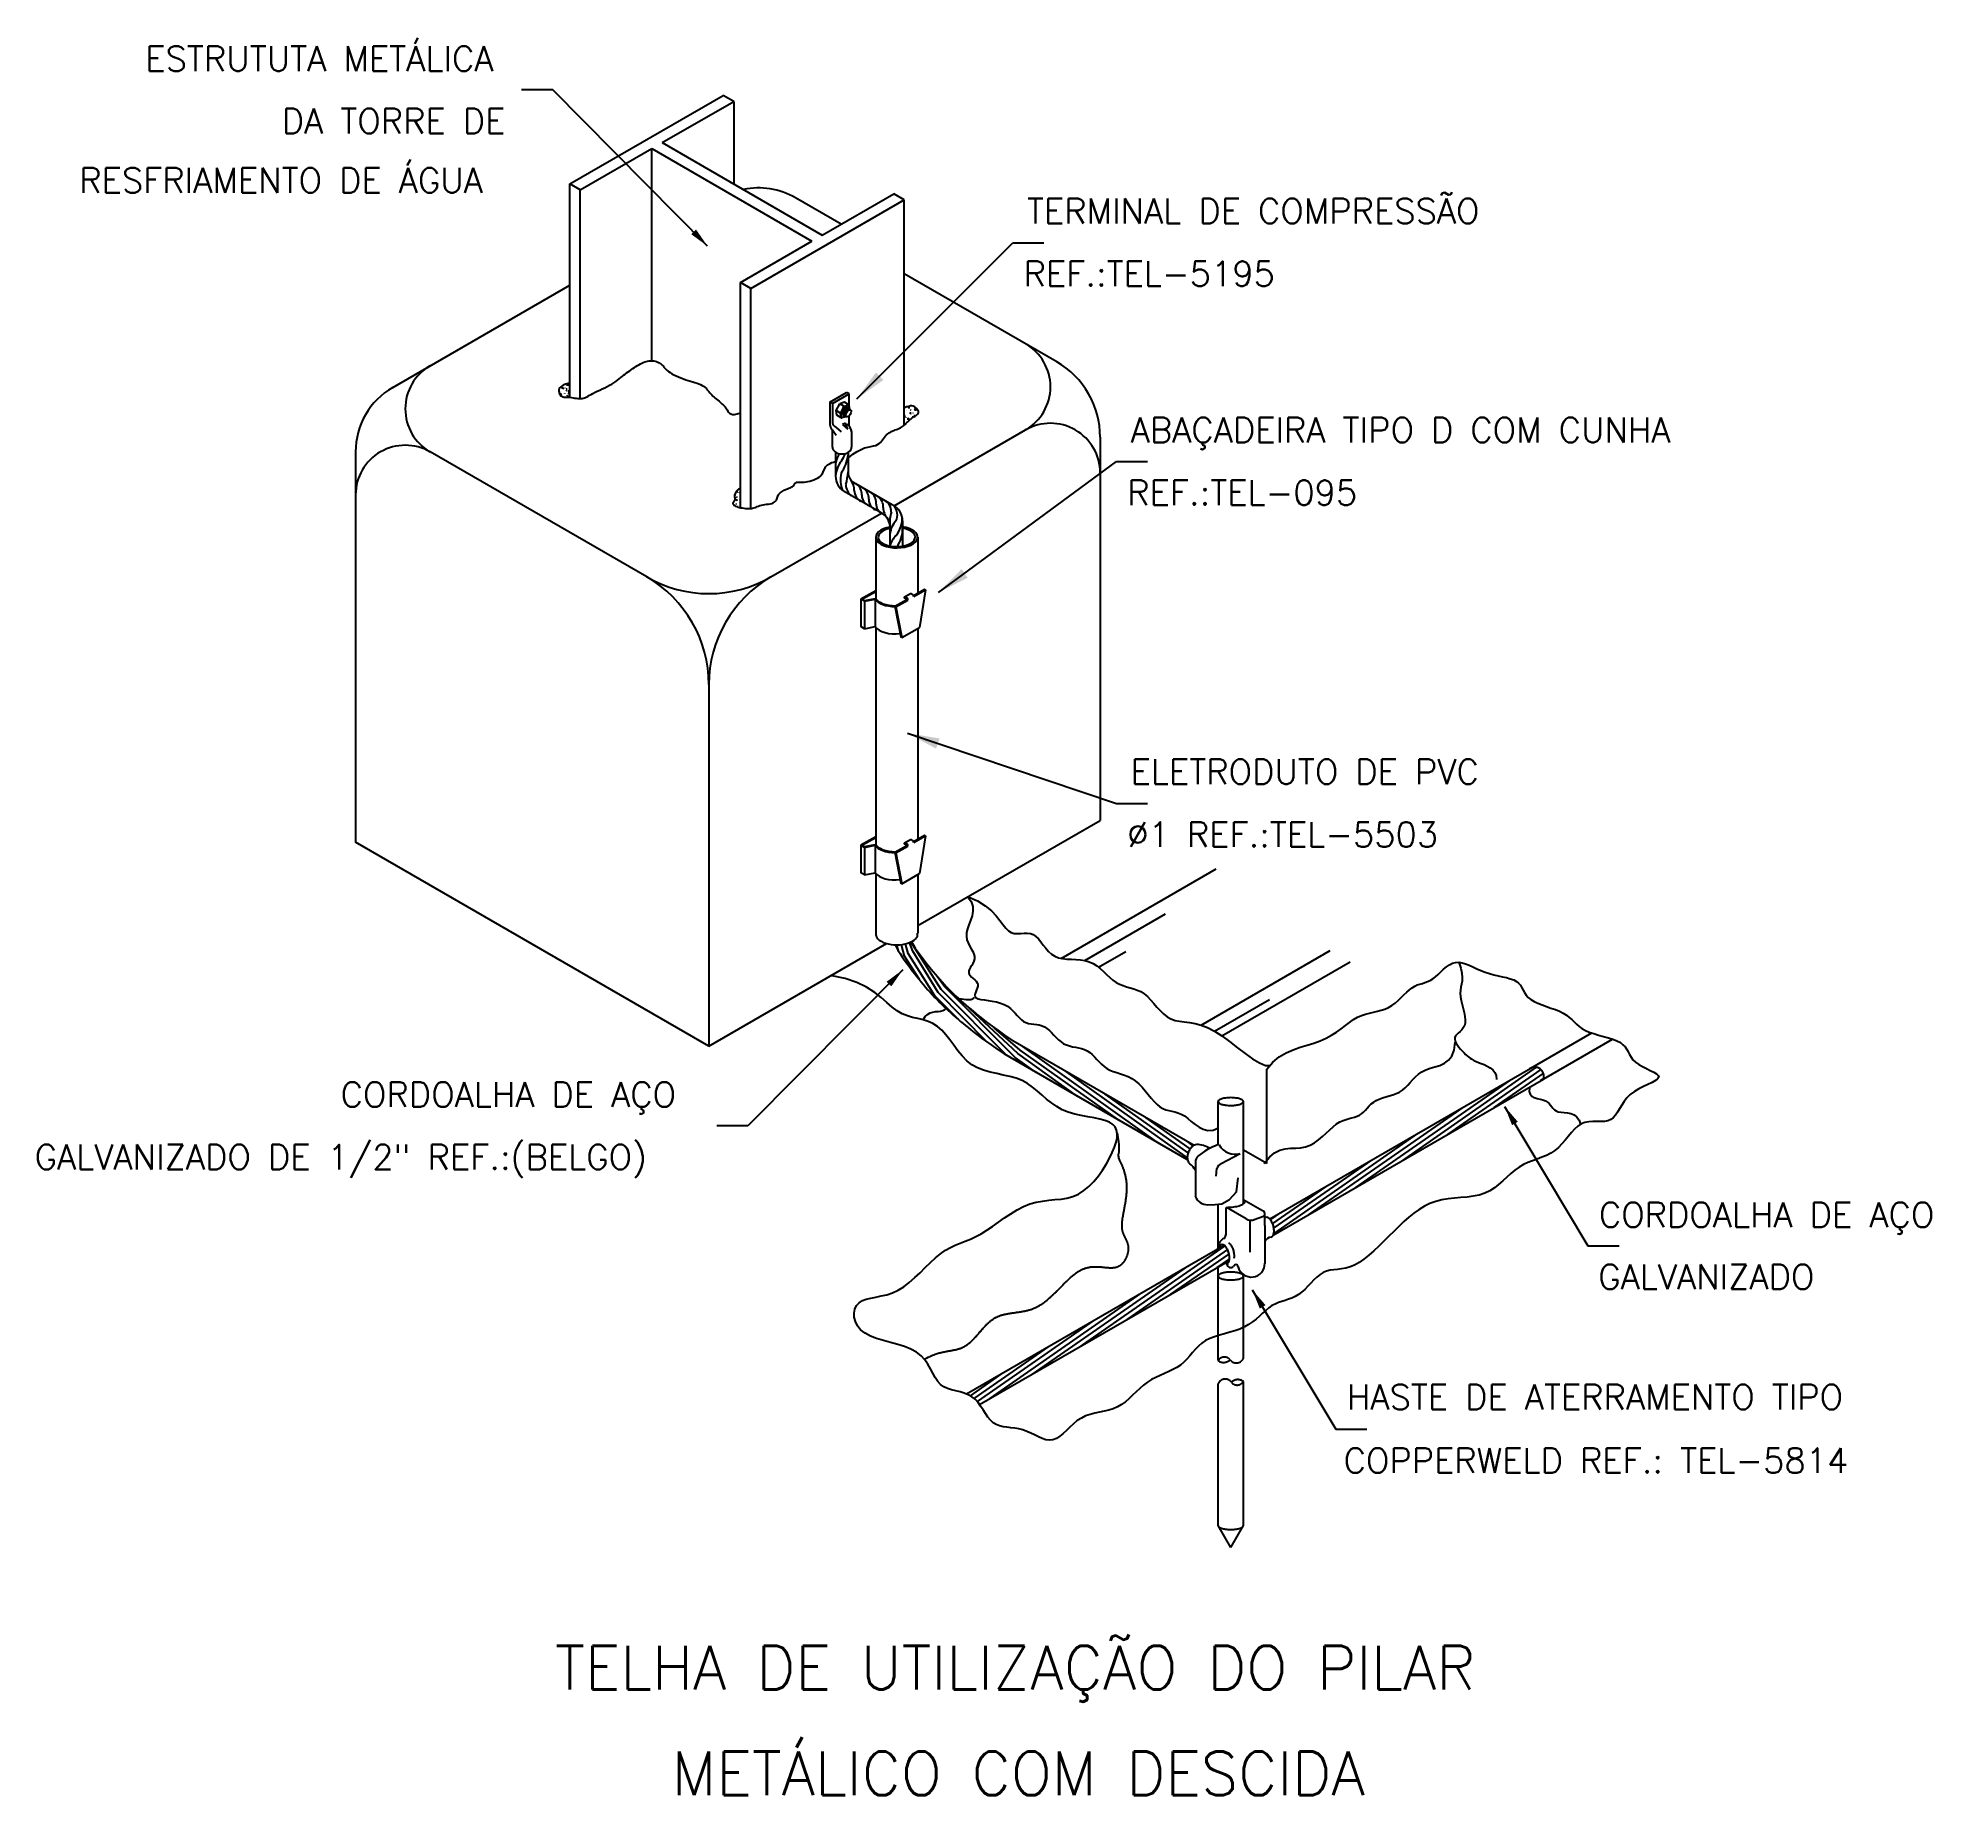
# Model space of a CAD drawing. Header units: millimetres. Extents: x -4896.6 to -4881.4, y -4697.4 to -4683.3.
import ezdxf
from ezdxf.enums import TextEntityAlignment as Align

# ---------------------------------------------------------------- set-up
doc = ezdxf.new("R2010")
doc.units = ezdxf.units.MM
doc.header["$LTSCALE"] = 10
doc.linetypes.add('DASHEDX2', pattern=[1.5, 1, -0.5])
doc.layers.add('Termotécnica', color=7, linetype='Continuous')
doc.styles.add('r140', font='romans.shx')
doc.styles.add('r80', font='romans.shx')
pattern_1 = [(0, (-4932.09623, -4689.43136), (0.1, 0.1), [0.0125, -0.0875]), (90, (-4932.09623, -4689.43136), (-0.1, 0.1), [0.0125, -0.0875]), (135, (-4932.08373, -4689.43136), (-0.1, 7e-18), [0.01767767, -0.1237437]), (0, (-4932.08373, -4689.37511), (0.1, 0.1), [0.0125, -0.0875]), (45, (-4932.07748, -4689.38136), (7e-18, 0.1), [0.00883883, -0.13258252]), (135, (-4932.07748, -4689.38136), (-0.1, 7e-18), [0.00883883, -0.13258252]), (0, (-4932.04623, -4689.35011), (0.1, 0.1), [0.01767767, -0.08232233]), (45, (-4932.04623, -4689.35011), (7e-18, 0.1), [0.0125, -0.12892136]), (135, (-4932.02855, -4689.35011), (-0.1, 7e-18), [0.0125, -0.12892136]), (90, (-4932.02748, -4689.40636), (-0.1, 0.1), [0.0125, -0.0875]), (45, (-4932.02748, -4689.40636), (7e-18, 0.1), [0.00883883, -0.13258252]), (135, (-4932.02123, -4689.40011), (-0.1, 7e-18), [0.00883883, -0.13258252]), (0, (-4932.08373, -4689.40636), (0.1, 0.1), [0.00625, -0.08375]), (0, (-4932.00873, -4689.38136), (0.1, 0.1), [0.00625, -0.08375]), (90, (-4932.03998, -4689.36886), (-0.1, 0.1), [0.00625, -0.08375]), (135, (-4932.02748, -4689.42511), (-0.1, 7e-18), [0.00883883, -0.13258252]), (135, (-4932.07123, -4689.35636), (-0.1, 7e-18), [0.00883883, -0.13258252]), (45, (-4932.049356, -4689.398544), (7e-18, 0.1), [0.00883883, -0.13258252]), (90, (-4932.06186, -4689.41886), (-0.1, 0.1), [0.0015625, -0.0984375]), (90, (-4932.05717, -4689.37667), (-0.1, 0.1), [0.0015625, -0.0984375]), (90, (-4932.01029, -4689.35948), (-0.1, 0.1), [0.0015625, -0.0984375]), (90, (-4932.00873, -4689.41261), (-0.1, 0.1), [0.0015625, -0.0984375])]

msp = doc.modelspace()

# ---------------------------------------------------------------- texts
at = {"layer": 'Termotécnica', "color": 2, "style": 'r80'}
for s, p in [('ESTRUTUTA METÁLICA', (-4895.737, -4683.524)), ('DA TORRE DE ', (-4894.639, -4684.026)), ('RESFRIAMENTO DE ÁGUA ', (-4896.269, -4684.503)), ('CORDOALHA DE AÇO', (-4894.165, -4691.862)), ('GALVANIZADO DE 1/2" REF.:(BELGO)', (-4896.628, -4692.365)), ('CORDOALHA DE AÇO', (-4884.036, -4692.83)), ('GALVANIZADO', (-4884.041, -4693.329)), ('HASTE DE ATERRAMENTO TIPO', (-4886.064, -4694.296)), ('COPPERWELD REF.: TEL-5814', (-4886.091, -4694.808))]:
    msp.add_text(s, height=0.2, dxfattribs=at).set_placement(p)
at = {"layer": 'Termotécnica', "color": 2, "ltscale": 1.6, "style": 'r80'}
for s, p in [('TERMINAL DE COMPRESSÃO', (-4888.64, -4684.75)), ('REF.:TEL-5195', (-4888.667, -4685.255)), ('ABAÇADEIRA TIPO D COM CUNHA', (-4887.805, -4686.513)), ('REF.:TEL-095', (-4887.833, -4687.017)), ('ELETRODUTO DE PVC', (-4887.805, -4689.264)), ('%%C1 REF.:TEL-5503', (-4887.833, -4689.769))]:
    msp.add_text(s, height=0.2, dxfattribs=at).set_placement(p)
at = {"layer": 'Termotécnica', "color": 5, "style": 'r140'}
for s, p in [('TELHA DE UTILIZAÇÃO DO PILAR ', (-4888.614, -4696.655)), ('METÁLICO COM DESCIDA', (-4888.71, -4697.506))]:
    msp.add_text(s, height=0.35, dxfattribs=at).set_placement(p, align=Align.BOTTOM_CENTER)

# ---------------------------------------------------------------- hatches: boundary and pattern name
at = {"layer": 'Termotécnica'}
h = msp.add_hatch(dxfattribs=at)
h.set_pattern_fill('CONCRE', color=1, scale=0.1, style=0)
h.set_pattern_definition(pattern_1)
h.paths.add_polyline_path([(-4892.319, -4686.034), (-4892.334, -4686.038), (-4892.356, -4686.045), (-4892.373, -4686.053), (-4892.385, -4686.06), (-4892.395, -4686.068), (-4892.401, -4686.075), (-4892.405, -4686.083), (-4892.408, -4686.092), (-4892.408, -4686.1), (-4892.407, -4686.109), (-4892.405, -4686.117), (-4892.402, -4686.124), (-4892.397, -4686.131), (-4892.392, -4686.137), (-4892.386, -4686.142), (-4892.38, -4686.145), (-4892.373, -4686.147), (-4892.365, -4686.148), (-4892.357, -4686.149), (-4892.348, -4686.149), (-4892.339, -4686.149), (-4892.328, -4686.15), (-4892.319, -4686.15)])
h = msp.add_hatch(dxfattribs=at)
h.set_pattern_fill('CONCRE', color=1, scale=0.1, style=0)
h.set_pattern_definition(pattern_1)
h.paths.add_polyline_path([(-4889.629, -4686.238), (-4889.629, -4686.375), (-4889.628, -4686.374), (-4889.621, -4686.368), (-4889.614, -4686.361), (-4889.607, -4686.354), (-4889.6, -4686.347), (-4889.592, -4686.339), (-4889.584, -4686.332), (-4889.576, -4686.325), (-4889.567, -4686.319), (-4889.559, -4686.313), (-4889.55, -4686.307), (-4889.541, -4686.301), (-4889.533, -4686.296), (-4889.527, -4686.29), (-4889.521, -4686.285), (-4889.517, -4686.279), (-4889.514, -4686.274), (-4889.513, -4686.268), (-4889.514, -4686.262), (-4889.516, -4686.256), (-4889.519, -4686.25), (-4889.523, -4686.245), (-4889.528, -4686.239), (-4889.534, -4686.234), (-4889.54, -4686.229), (-4889.547, -4686.224), (-4889.556, -4686.221), (-4889.566, -4686.219), (-4889.578, -4686.22), (-4889.592, -4686.223), (-4889.609, -4686.228)])
h = msp.add_hatch(dxfattribs=at)
h.set_pattern_fill('CONCRE', color=1, scale=0.1, style=0)
h.set_pattern_definition(pattern_1)
h.paths.add_polyline_path([(-4890.946, -4686.877), (-4890.967, -4686.894), (-4890.981, -4686.909), (-4890.99, -4686.923), (-4890.994, -4686.934), (-4890.995, -4686.944), (-4890.994, -4686.952), (-4890.992, -4686.96), (-4890.991, -4686.967), (-4890.992, -4686.972), (-4890.994, -4686.978), (-4890.997, -4686.983), (-4891, -4686.987), (-4891.004, -4686.992), (-4891.006, -4686.996), (-4891.008, -4687), (-4891.009, -4687.004), (-4891.007, -4687.008), (-4891.004, -4687.013), (-4891, -4687.017), (-4890.993, -4687.021), (-4890.986, -4687.025), (-4890.977, -4687.029), (-4890.967, -4687.033), (-4890.957, -4687.036), (-4890.946, -4687.038)])

# ---------------------------------------------------------------- linework, layer by layer
at = {"layer": 'Termotécnica', "color": 2}
for p, q in [((-4892.458, -4683.676), (-4892.708, -4683.676)), ((-4891.211, -4684.934), (-4892.458, -4683.676)), ((-4892.319, -4684.433), (-4891.085, -4683.72)), ((-4891.577, -4684.1), (-4891.001, -4683.768)), ((-4891.001, -4683.768), (-4891.085, -4683.72)), ((-4891.001, -4683.768), (-4891.085, -4683.72)), ((-4891.001, -4683.768), (-4891.001, -4684.433)), ((-4891.577, -4684.1), (-4890.288, -4684.845)), ((-4892.236, -4684.481), (-4891.66, -4684.148)), ((-4891.66, -4685.856), (-4891.66, -4684.148)), ((-4891.66, -4684.148), (-4890.371, -4684.893)), ((-4892.319, -4686.15), (-4892.319, -4684.433)), ((-4892.236, -4684.481), (-4892.319, -4684.433)), ((-4892.236, -4686.161), (-4892.236, -4684.481)), ((-4890.863, -4685.273), (-4889.629, -4684.56)), ((-4890.136, -4684.757), (-4890.503, -4684.545)), ((-4890.288, -4684.845), (-4889.712, -4684.512)), ((-4889.629, -4684.56), (-4889.712, -4684.512)), ((-4889.629, -4686.375), (-4889.629, -4684.56)), ((-4890.946, -4685.225), (-4890.371, -4684.893)), ((-4888.401, -4685.864), (-4889.629, -4685.156)), ((-4893.745, -4686.07), (-4892.319, -4685.247)), ((-4890.946, -4687.038), (-4890.946, -4685.225)), ((-4890.863, -4685.273), (-4890.946, -4685.225)), ((-4890.863, -4687.045), (-4890.863, -4685.273)), ((-4890.177, -4686.256), (-4890.147, -4686.203)), ((-4890.109, -4686.19), (-4890.147, -4686.203)), ((-4890.115, -4686.221), (-4890.147, -4686.203)), ((-4890.075, -4686.21), (-4890.109, -4686.19)), ((-4890.092, -4686.233), (-4890.093, -4686.238)), ((-4890.083, -4686.236), (-4890.084, -4686.243)), ((-4890.075, -4686.24), (-4890.076, -4686.248)), ((-4890.065, -4686.249), (-4890.072, -4686.214)), ((-4890.17, -4686.295), (-4890.177, -4686.256)), ((-4890.146, -4686.274), (-4890.177, -4686.256)), ((-4890.135, -4686.315), (-4890.17, -4686.295)), ((-4890.097, -4686.304), (-4890.13, -4686.315)), ((-4890.122, -4686.292), (-4890.115, -4686.287)), ((-4890.114, -4686.296), (-4890.107, -4686.292)), ((-4890.106, -4686.301), (-4890.098, -4686.297)), ((-4890.067, -4686.245), (-4890.067, -4686.25)), ((-4890.206, -4686.551), (-4890.206, -4686.412)), ((-4890.051, -4686.551), (-4890.051, -4686.43)), ((-4889.71, -4687.024), (-4888.651, -4686.413)), ((-4888.051, -4686.471), (-4888.051, -4689.555)), ((-4894.045, -4686.59), (-4894.045, -4689.732)), ((-4891.701, -4687.596), (-4893.445, -4686.59)), ((-4890.701, -4687.596), (-4889.812, -4687.083)), ((-4891.201, -4688.462), (-4891.201, -4691.373)), ((-4889.519, -4690.402), (-4888.051, -4689.555)), ((-4891.201, -4691.373), (-4894.045, -4689.732)), ((-4891.201, -4691.373), (-4889.77, -4690.547)), ((-4889.639, -4690.757), (-4890.886, -4692.015)), ((-4886.71, -4692.318), (-4886.71, -4691.558)), ((-4887.101, -4692.166), (-4887.101, -4691.819)), ((-4886.898, -4692.642), (-4886.898, -4691.819)), ((-4884.795, -4691.857), (-4884.124, -4692.98)), ((-4890.886, -4692.015), (-4891.136, -4692.015)), ((-4887.284, -4692.305), (-4887.284, -4692.58)), ((-4887.077, -4692.317), (-4886.924, -4692.236)), ((-4886.71, -4692.318), (-4886.898, -4692.209)), ((-4887.118, -4692.418), (-4887.111, -4692.358)), ((-4887.101, -4693.002), (-4887.101, -4692.644)), ((-4886.743, -4692.698), (-4886.894, -4692.612)), ((-4887.038, -4692.67), (-4887.038, -4692.847)), ((-4886.875, -4692.763), (-4887.035, -4692.67)), ((-4886.845, -4692.774), (-4886.845, -4693.031)), ((-4886.81, -4692.768), (-4886.735, -4692.741)), ((-4886.725, -4692.815), (-4886.725, -4692.726)), ((-4886.725, -4692.815), (-4886.725, -4693.121)), ((-4884.124, -4692.98), (-4883.874, -4692.98)), ((-4887.101, -4693.223), (-4887.101, -4693.149)), ((-4886.826, -4693.334), (-4886.155, -4694.456)), ((-4886.155, -4694.456), (-4885.905, -4694.456))]:
    msp.add_line(p, q, dxfattribs=at)
at = {"layer": 'Termotécnica', "color": 2, "ltscale": 1.6}
for p, q in [((-4890.01, -4686.162), (-4888.754, -4684.906)), ((-4888.754, -4684.906), (-4888.504, -4684.906)), ((-4890.227, -4686.188), (-4890.093, -4686.111)), ((-4890.227, -4686.188), (-4890.227, -4686.367)), ((-4890.207, -4686.2), (-4890.227, -4686.188)), ((-4890.207, -4686.2), (-4890.072, -4686.123)), ((-4890.207, -4686.2), (-4890.207, -4686.355)), ((-4890.072, -4686.123), (-4890.093, -4686.111)), ((-4890.072, -4686.213), (-4890.072, -4686.123)), ((-4890.176, -4686.392), (-4890.135, -4686.428)), ((-4890.1, -4686.359), (-4890.124, -4686.37)), ((-4890.124, -4686.37), (-4890.083, -4686.406)), ((-4890.083, -4686.406), (-4890.1, -4686.359)), ((-4890.072, -4686.383), (-4890.072, -4686.3)), ((-4890.207, -4686.411), (-4890.177, -4686.456)), ((-4889.352, -4687.72), (-4887.919, -4686.668)), ((-4887.919, -4686.668), (-4887.669, -4686.668)), ((-4889.603, -4688.853), (-4887.919, -4689.42)), ((-4887.919, -4689.42), (-4887.669, -4689.42))]:
    msp.add_line(p, q, dxfattribs=at)
at = {"layer": 'Termotécnica', "color": 1}
for p, q in [((-4890.1, -4686.359), (-4890.1, -4686.391)), ((-4888.364, -4690.666), (-4887.118, -4689.946)), ((-4888.175, -4690.683), (-4887.525, -4690.308)), ((-4889.675, -4690.605), (-4889.688, -4690.558)), ((-4889.626, -4690.647), (-4889.651, -4690.556)), ((-4889.506, -4690.837), (-4889.626, -4690.647)), ((-4889.596, -4690.628), (-4889.618, -4690.55)), ((-4889.381, -4690.968), (-4889.596, -4690.628)), ((-4889.559, -4690.608), (-4889.586, -4690.539)), ((-4889.33, -4690.917), (-4889.574, -4690.534)), ((-4889.355, -4690.942), (-4889.559, -4690.608)), ((-4888.064, -4690.738), (-4887.843, -4690.611)), ((-4887.239, -4691.203), (-4886.2, -4690.603)), ((-4889.304, -4690.892), (-4889.37, -4690.802)), ((-4887.071, -4691.29), (-4886.039, -4690.694)), ((-4889.189, -4691.161), (-4889.381, -4690.968)), ((-4888.957, -4691.342), (-4889.355, -4690.942)), ((-4888.803, -4691.447), (-4889.33, -4690.917)), ((-4888.736, -4691.463), (-4889.304, -4690.892)), ((-4888.715, -4691.433), (-4889.138, -4691.036)), ((-4887.13, -4691.252), (-4886.689, -4690.998)), ((-4888.695, -4691.404), (-4888.903, -4691.225)), ((-4887.903, -4691.966), (-4888.695, -4691.404)), ((-4887.572, -4692.158), (-4888.674, -4691.375)), ((-4888.566, -4691.584), (-4888.736, -4691.463)), ((-4888.235, -4691.775), (-4888.715, -4691.433)), ((-4887.349, -4692.272), (-4888.342, -4691.566)), ((-4884.54, -4691.543), (-4885.624, -4692.297)), ((-4884.503, -4691.561), (-4885.252, -4692.082)), ((-4884.751, -4691.646), (-4885.996, -4692.511)), ((-4884.483, -4691.591), (-4884.881, -4691.867)), ((-4884.48, -4691.633), (-4884.509, -4691.653)), ((-4887.343, -4692.232), (-4888.011, -4691.758)), ((-4885.123, -4691.861), (-4886.368, -4692.726)), ((-4887.327, -4692.2), (-4887.68, -4691.949)), ((-4887.301, -4692.174), (-4887.348, -4692.14)), ((-4885.495, -4692.075), (-4886.653, -4692.88)), ((-4885.867, -4692.29), (-4886.652, -4692.836)), ((-4886.238, -4692.505), (-4886.663, -4692.8)), ((-4886.61, -4692.719), (-4886.681, -4692.768)), ((-4887.048, -4692.98), (-4888.227, -4693.8)), ((-4887.026, -4693.008), (-4887.855, -4693.585)), ((-4887.013, -4693.043), (-4887.484, -4693.37)), ((-4887.009, -4693.084), (-4887.112, -4693.155)), ((-4887.343, -4693.141), (-4888.599, -4694.014)), ((-4887.726, -4693.363), (-4888.971, -4694.229)), ((-4888.098, -4693.578), (-4889.041, -4694.234)), ((-4888.47, -4693.793), (-4889.067, -4694.208)), ((-4888.842, -4694.008), (-4889.098, -4694.186))]:
    msp.add_line(p, q, dxfattribs=at)
at = {"layer": 'Termotécnica', "color": 3}
for p, q in [((-4890.182, -4686.591), (-4890.182, -4686.785)), ((-4890.08, -4686.594), (-4890.08, -4686.76)), ((-4889.725, -4687.016), (-4890.037, -4686.835)), ((-4889.815, -4687.081), (-4890.113, -4686.909)), ((-4889.641, -4687.145), (-4889.641, -4687.348)), ((-4889.858, -4687.277), (-4889.858, -4687.769)), ((-4889.743, -4687.18), (-4889.743, -4687.346)), ((-4889.519, -4687.276), (-4889.519, -4687.725)), ((-4889.858, -4687.707), (-4889.977, -4687.776)), ((-4889.858, -4687.715), (-4889.963, -4687.776)), ((-4889.625, -4687.756), (-4889.578, -4687.729)), ((-4889.625, -4687.767), (-4889.625, -4687.756)), ((-4889.605, -4687.768), (-4889.625, -4687.756)), ((-4889.608, -4687.777), (-4889.625, -4687.767)), ((-4889.558, -4687.74), (-4889.578, -4687.729)), ((-4889.554, -4687.745), (-4889.465, -4687.694)), ((-4889.552, -4687.754), (-4889.456, -4687.699)), ((-4889.552, -4687.754), (-4889.552, -4687.751)), ((-4889.456, -4687.699), (-4889.504, -4688.002)), ((-4889.456, -4687.699), (-4889.465, -4687.694)), ((-4889.948, -4687.792), (-4889.977, -4687.776)), ((-4889.977, -4687.776), (-4889.977, -4687.996)), ((-4889.947, -4687.785), (-4889.963, -4687.776)), ((-4889.948, -4687.792), (-4889.863, -4687.776)), ((-4889.948, -4687.792), (-4889.948, -4688.013)), ((-4889.947, -4687.785), (-4889.859, -4687.769)), ((-4889.863, -4687.776), (-4889.863, -4687.996)), ((-4889.704, -4687.832), (-4889.608, -4687.777)), ((-4889.704, -4687.832), (-4889.656, -4688.079)), ((-4889.695, -4687.837), (-4889.704, -4687.832)), ((-4889.695, -4687.837), (-4889.599, -4687.782)), ((-4889.695, -4687.837), (-4889.647, -4688.084)), ((-4889.948, -4688.013), (-4889.977, -4687.996)), ((-4889.948, -4688.013), (-4889.863, -4687.996)), ((-4889.858, -4688.003), (-4889.858, -4689.75)), ((-4889.647, -4688.084), (-4889.504, -4688.002)), ((-4889.519, -4688.011), (-4889.519, -4689.706)), ((-4889.647, -4688.084), (-4889.656, -4688.079)), ((-4889.858, -4689.257), (-4889.858, -4689.75)), ((-4889.858, -4689.688), (-4889.977, -4689.756)), ((-4889.858, -4689.696), (-4889.963, -4689.756)), ((-4889.947, -4689.765), (-4889.859, -4689.749)), ((-4889.625, -4689.736), (-4889.578, -4689.709)), ((-4889.605, -4689.748), (-4889.625, -4689.736)), ((-4889.625, -4689.747), (-4889.625, -4689.736)), ((-4889.608, -4689.757), (-4889.625, -4689.747)), ((-4889.558, -4689.72), (-4889.578, -4689.709)), ((-4889.554, -4689.725), (-4889.465, -4689.674)), ((-4889.552, -4689.734), (-4889.456, -4689.679)), ((-4889.552, -4689.734), (-4889.552, -4689.731)), ((-4889.456, -4689.679), (-4889.504, -4689.982)), ((-4889.456, -4689.679), (-4889.465, -4689.674)), ((-4889.977, -4689.756), (-4889.977, -4689.977)), ((-4889.948, -4689.773), (-4889.977, -4689.756)), ((-4889.947, -4689.765), (-4889.963, -4689.756)), ((-4889.948, -4689.773), (-4889.863, -4689.756)), ((-4889.948, -4689.773), (-4889.948, -4689.993)), ((-4889.863, -4689.756), (-4889.863, -4689.977)), ((-4889.704, -4689.812), (-4889.608, -4689.757)), ((-4889.695, -4689.817), (-4889.704, -4689.812)), ((-4889.704, -4689.812), (-4889.656, -4690.06)), ((-4889.695, -4689.817), (-4889.599, -4689.762)), ((-4889.695, -4689.817), (-4889.647, -4690.065)), ((-4889.948, -4689.993), (-4889.977, -4689.977)), ((-4889.948, -4689.993), (-4889.863, -4689.977)), ((-4889.858, -4689.982), (-4889.858, -4690.463)), ((-4889.647, -4690.065), (-4889.504, -4689.982)), ((-4889.519, -4689.991), (-4889.519, -4690.462)), ((-4889.647, -4690.065), (-4889.656, -4690.06)), ((-4887.295, -4692.171), (-4888.753, -4691.329)), ((-4887.347, -4692.287), (-4888.825, -4691.434)), ((-4886.686, -4692.763), (-4884.583, -4691.549)), ((-4886.658, -4692.893), (-4884.481, -4691.637)), ((-4889.127, -4694.172), (-4887.054, -4692.975)), ((-4889.022, -4694.258), (-4887.011, -4693.097))]:
    msp.add_line(p, q, dxfattribs=at)
at = {"layer": 'Termotécnica', "color": 1, "linetype": 'DASHEDX2'}
for p, q in [((-4884.583, -4691.549), (-4884.093, -4691.266)), ((-4884.478, -4691.635), (-4883.926, -4691.316)), ((-4887.101, -4693.903), (-4887.101, -4693.223)), ((-4886.898, -4693.887), (-4886.898, -4693.223)), ((-4887.101, -4695.232), (-4887.101, -4694.088)), ((-4886.898, -4695.232), (-4886.898, -4694.072)), ((-4886.999, -4695.407), (-4887.101, -4695.232)), ((-4886.999, -4695.407), (-4886.898, -4695.232))]:
    msp.add_line(p, q, dxfattribs=at)
at = {"layer": 'Termotécnica', "color": 3}
for points in [[(-4892.319, -4686.034), (-4892.334, -4686.038), (-4892.356, -4686.045), (-4892.373, -4686.053), (-4892.385, -4686.06), (-4892.395, -4686.068), (-4892.401, -4686.075), (-4892.405, -4686.083), (-4892.408, -4686.092), (-4892.408, -4686.1), (-4892.407, -4686.109), (-4892.405, -4686.117), (-4892.402, -4686.124), (-4892.397, -4686.131), (-4892.392, -4686.137), (-4892.386, -4686.142), (-4892.38, -4686.145), (-4892.373, -4686.147), (-4892.365, -4686.148), (-4892.357, -4686.149), (-4892.348, -4686.149), (-4892.339, -4686.149), (-4892.328, -4686.15), (-4892.318, -4686.15), (-4892.306, -4686.152), (-4892.294, -4686.154), (-4892.282, -4686.156), (-4892.269, -4686.157), (-4892.257, -4686.159), (-4892.244, -4686.16), (-4892.233, -4686.161), (-4892.222, -4686.16), (-4892.212, -4686.158), (-4892.202, -4686.155), (-4892.193, -4686.151), (-4892.183, -4686.146), (-4892.173, -4686.14), (-4892.161, -4686.134), (-4892.148, -4686.127), (-4892.134, -4686.119), (-4892.117, -4686.11), (-4892.099, -4686.102), (-4892.08, -4686.092), (-4892.06, -4686.083), (-4892.039, -4686.073), (-4892.019, -4686.063), (-4892, -4686.053), (-4891.982, -4686.043), (-4891.965, -4686.033), (-4891.95, -4686.023), (-4891.936, -4686.013), (-4891.923, -4686.002), (-4891.91, -4685.992), (-4891.898, -4685.982), (-4891.887, -4685.973), (-4891.875, -4685.963), (-4891.863, -4685.954), (-4891.85, -4685.945), (-4891.838, -4685.936), (-4891.825, -4685.927), (-4891.813, -4685.919), (-4891.8, -4685.911), (-4891.788, -4685.903), (-4891.776, -4685.895), (-4891.764, -4685.888), (-4891.752, -4685.882), (-4891.74, -4685.876), (-4891.729, -4685.87), (-4891.717, -4685.865), (-4891.706, -4685.862), (-4891.694, -4685.859), (-4891.682, -4685.857), (-4891.67, -4685.856), (-4891.657, -4685.856), (-4891.645, -4685.857), (-4891.633, -4685.86), (-4891.622, -4685.863), (-4891.611, -4685.867), (-4891.601, -4685.872), (-4891.592, -4685.877), (-4891.584, -4685.884), (-4891.577, -4685.891), (-4891.57, -4685.898), (-4891.563, -4685.907), (-4891.556, -4685.915), (-4891.548, -4685.924), (-4891.538, -4685.933), (-4891.527, -4685.942), (-4891.513, -4685.951), (-4891.498, -4685.96), (-4891.482, -4685.969), (-4891.464, -4685.978), (-4891.445, -4685.986), (-4891.426, -4685.994), (-4891.406, -4686.002), (-4891.387, -4686.009), (-4891.367, -4686.015), (-4891.349, -4686.021), (-4891.33, -4686.026), (-4891.313, -4686.031), (-4891.296, -4686.037), (-4891.281, -4686.042), (-4891.267, -4686.048), (-4891.254, -4686.054), (-4891.243, -4686.061), (-4891.233, -4686.069), (-4891.224, -4686.077), (-4891.216, -4686.086), (-4891.209, -4686.095), (-4891.201, -4686.104), (-4891.194, -4686.113), (-4891.186, -4686.122), (-4891.177, -4686.131), (-4891.168, -4686.14), (-4891.158, -4686.149), (-4891.149, -4686.158), (-4891.139, -4686.166), (-4891.129, -4686.174), (-4891.119, -4686.182), (-4891.11, -4686.19), (-4891.101, -4686.197), (-4891.093, -4686.205), (-4891.085, -4686.212), (-4891.078, -4686.219), (-4891.071, -4686.227), (-4891.065, -4686.235), (-4891.059, -4686.243), (-4891.053, -4686.252), (-4891.048, -4686.261), (-4891.042, -4686.27), (-4891.034, -4686.278), (-4891.025, -4686.284), (-4891.012, -4686.288), (-4890.995, -4686.288), (-4890.974, -4686.284), (-4890.946, -4686.276)], [(-4890.08, -4686.64), (-4890.043, -4686.609), (-4890.008, -4686.586), (-4889.976, -4686.569), (-4889.947, -4686.558), (-4889.921, -4686.551), (-4889.897, -4686.546), (-4889.876, -4686.542), (-4889.858, -4686.538), (-4889.843, -4686.531), (-4889.83, -4686.523), (-4889.819, -4686.513), (-4889.81, -4686.503), (-4889.802, -4686.492), (-4889.794, -4686.481), (-4889.787, -4686.47), (-4889.779, -4686.46), (-4889.77, -4686.451), (-4889.76, -4686.444), (-4889.751, -4686.437), (-4889.74, -4686.431), (-4889.73, -4686.426), (-4889.72, -4686.421), (-4889.71, -4686.417), (-4889.7, -4686.413), (-4889.69, -4686.409), (-4889.682, -4686.406), (-4889.673, -4686.402), (-4889.665, -4686.399), (-4889.657, -4686.395), (-4889.65, -4686.39), (-4889.643, -4686.386), (-4889.635, -4686.38), (-4889.628, -4686.374), (-4889.621, -4686.368), (-4889.614, -4686.361), (-4889.607, -4686.354), (-4889.6, -4686.347), (-4889.592, -4686.339), (-4889.584, -4686.332), (-4889.576, -4686.325), (-4889.567, -4686.319), (-4889.559, -4686.313), (-4889.55, -4686.307), (-4889.541, -4686.301), (-4889.533, -4686.296), (-4889.527, -4686.29), (-4889.521, -4686.285), (-4889.517, -4686.279), (-4889.514, -4686.274), (-4889.513, -4686.268), (-4889.514, -4686.262), (-4889.516, -4686.256), (-4889.519, -4686.25), (-4889.523, -4686.245), (-4889.528, -4686.239), (-4889.534, -4686.234), (-4889.54, -4686.229), (-4889.547, -4686.224), (-4889.556, -4686.221), (-4889.566, -4686.219), (-4889.578, -4686.22), (-4889.592, -4686.223), (-4889.609, -4686.228), (-4889.629, -4686.238)], [(-4890.946, -4686.877), (-4890.967, -4686.894), (-4890.981, -4686.909), (-4890.99, -4686.923), (-4890.994, -4686.934), (-4890.995, -4686.944), (-4890.994, -4686.952), (-4890.992, -4686.96), (-4890.991, -4686.967), (-4890.992, -4686.972), (-4890.994, -4686.978), (-4890.997, -4686.983), (-4891, -4686.987), (-4891.004, -4686.992), (-4891.006, -4686.996), (-4891.008, -4687), (-4891.009, -4687.004), (-4891.007, -4687.008), (-4891.004, -4687.013), (-4891, -4687.017), (-4890.993, -4687.021), (-4890.986, -4687.025), (-4890.977, -4687.029), (-4890.967, -4687.033), (-4890.957, -4687.036), (-4890.945, -4687.039), (-4890.933, -4687.041), (-4890.92, -4687.043), (-4890.907, -4687.045), (-4890.895, -4687.046), (-4890.882, -4687.046), (-4890.87, -4687.045), (-4890.859, -4687.044), (-4890.849, -4687.042), (-4890.839, -4687.039), (-4890.829, -4687.036), (-4890.82, -4687.033), (-4890.811, -4687.029), (-4890.801, -4687.025), (-4890.79, -4687.022), (-4890.778, -4687.019), (-4890.765, -4687.016), (-4890.751, -4687.014), (-4890.736, -4687.011), (-4890.722, -4687.009), (-4890.708, -4687.007), (-4890.695, -4687.004), (-4890.684, -4687), (-4890.674, -4686.995), (-4890.667, -4686.99), (-4890.661, -4686.984), (-4890.657, -4686.977), (-4890.654, -4686.969), (-4890.652, -4686.961), (-4890.649, -4686.953), (-4890.647, -4686.946), (-4890.643, -4686.938), (-4890.639, -4686.931), (-4890.633, -4686.925), (-4890.627, -4686.918), (-4890.619, -4686.913), (-4890.611, -4686.907), (-4890.603, -4686.902), (-4890.594, -4686.898), (-4890.585, -4686.893), (-4890.576, -4686.889), (-4890.567, -4686.886), (-4890.558, -4686.882), (-4890.549, -4686.878), (-4890.541, -4686.875), (-4890.534, -4686.871), (-4890.527, -4686.867), (-4890.522, -4686.863), (-4890.517, -4686.859), (-4890.514, -4686.855), (-4890.511, -4686.85), (-4890.508, -4686.846), (-4890.505, -4686.842), (-4890.502, -4686.839), (-4890.499, -4686.836), (-4890.495, -4686.834), (-4890.489, -4686.833), (-4890.483, -4686.833), (-4890.475, -4686.833), (-4890.466, -4686.833), (-4890.456, -4686.833), (-4890.445, -4686.833), (-4890.433, -4686.832), (-4890.419, -4686.831), (-4890.404, -4686.828), (-4890.388, -4686.824), (-4890.372, -4686.819), (-4890.356, -4686.813), (-4890.341, -4686.807), (-4890.327, -4686.8), (-4890.314, -4686.792), (-4890.303, -4686.784), (-4890.295, -4686.776), (-4890.288, -4686.767), (-4890.284, -4686.759), (-4890.28, -4686.75), (-4890.277, -4686.742), (-4890.274, -4686.733), (-4890.27, -4686.725), (-4890.266, -4686.717), (-4890.261, -4686.709), (-4890.254, -4686.701), (-4890.246, -4686.694), (-4890.236, -4686.688), (-4890.225, -4686.682), (-4890.212, -4686.676), (-4890.198, -4686.671), (-4890.182, -4686.667)], [(-4889.702, -4690.557), (-4889.696, -4690.569), (-4889.679, -4690.599), (-4889.662, -4690.626), (-4889.645, -4690.653), (-4889.628, -4690.677), (-4889.611, -4690.701), (-4889.595, -4690.724), (-4889.578, -4690.746), (-4889.561, -4690.768), (-4889.544, -4690.79), (-4889.527, -4690.812), (-4889.509, -4690.833), (-4889.492, -4690.854), (-4889.474, -4690.876), (-4889.456, -4690.897), (-4889.437, -4690.918), (-4889.419, -4690.939), (-4889.4, -4690.96), (-4889.381, -4690.981), (-4889.361, -4691.001), (-4889.341, -4691.022), (-4889.32, -4691.043), (-4889.299, -4691.063), (-4889.278, -4691.083), (-4889.257, -4691.102), (-4889.236, -4691.12), (-4889.216, -4691.138), (-4889.195, -4691.156), (-4889.174, -4691.173), (-4889.154, -4691.19), (-4889.134, -4691.206), (-4889.114, -4691.223), (-4889.091, -4691.242), (-4889.065, -4691.263), (-4889.033, -4691.288), (-4888.995, -4691.316), (-4888.948, -4691.349), (-4888.892, -4691.388), (-4888.825, -4691.434)], [(-4889.571, -4690.532), (-4889.569, -4690.534), (-4889.554, -4690.559), (-4889.539, -4690.583), (-4889.524, -4690.605), (-4889.508, -4690.627), (-4889.493, -4690.649), (-4889.477, -4690.67), (-4889.461, -4690.691), (-4889.445, -4690.711), (-4889.428, -4690.732), (-4889.411, -4690.752), (-4889.394, -4690.773), (-4889.377, -4690.793), (-4889.36, -4690.813), (-4889.342, -4690.834), (-4889.324, -4690.854), (-4889.306, -4690.874), (-4889.288, -4690.894), (-4889.269, -4690.914), (-4889.25, -4690.933), (-4889.231, -4690.952), (-4889.212, -4690.971), (-4889.192, -4690.989), (-4889.173, -4691.007), (-4889.153, -4691.024), (-4889.133, -4691.042), (-4889.113, -4691.059), (-4889.093, -4691.075), (-4889.073, -4691.092), (-4889.053, -4691.109), (-4889.033, -4691.125), (-4889.011, -4691.143), (-4888.986, -4691.163), (-4888.957, -4691.186), (-4888.92, -4691.213), (-4888.875, -4691.245), (-4888.82, -4691.283), (-4888.753, -4691.329)]]:
    msp.add_lwpolyline(points, dxfattribs=at)
at = {"layer": 'Termotécnica', "color": 2}
for points in [[(-4889.118, -4690.167), (-4889.09, -4690.208), (-4889.077, -4690.248), (-4889.076, -4690.286), (-4889.082, -4690.324), (-4889.094, -4690.36), (-4889.107, -4690.395), (-4889.12, -4690.428), (-4889.127, -4690.459), (-4889.128, -4690.488), (-4889.123, -4690.516), (-4889.114, -4690.542), (-4889.102, -4690.566), (-4889.089, -4690.589), (-4889.077, -4690.611), (-4889.068, -4690.632), (-4889.063, -4690.652), (-4889.063, -4690.671), (-4889.068, -4690.689), (-4889.076, -4690.706), (-4889.085, -4690.723), (-4889.094, -4690.738), (-4889.102, -4690.753), (-4889.108, -4690.767), (-4889.109, -4690.78), (-4889.105, -4690.793), (-4889.097, -4690.804), (-4889.086, -4690.816), (-4889.073, -4690.827), (-4889.06, -4690.838), (-4889.049, -4690.85), (-4889.04, -4690.862), (-4889.036, -4690.875), (-4889.036, -4690.89), (-4889.04, -4690.905), (-4889.046, -4690.92), (-4889.053, -4690.935), (-4889.058, -4690.949), (-4889.061, -4690.962), (-4889.058, -4690.974), (-4889.05, -4690.983), (-4889.034, -4690.991), (-4889.011, -4690.996), (-4888.983, -4691.001), (-4888.952, -4691.006), (-4888.919, -4691.011), (-4888.886, -4691.017), (-4888.853, -4691.026), (-4888.823, -4691.037), (-4888.797, -4691.052), (-4888.774, -4691.069), (-4888.753, -4691.088), (-4888.735, -4691.108), (-4888.718, -4691.127), (-4888.701, -4691.145), (-4888.685, -4691.161), (-4888.667, -4691.174), (-4888.648, -4691.183), (-4888.627, -4691.189), (-4888.606, -4691.193), (-4888.584, -4691.196), (-4888.562, -4691.199), (-4888.541, -4691.202), (-4888.519, -4691.208), (-4888.499, -4691.217), (-4888.479, -4691.23), (-4888.46, -4691.246), (-4888.442, -4691.264), (-4888.424, -4691.284), (-4888.405, -4691.303), (-4888.386, -4691.322), (-4888.366, -4691.339), (-4888.345, -4691.353), (-4888.323, -4691.363), (-4888.299, -4691.371), (-4888.274, -4691.377), (-4888.249, -4691.382), (-4888.225, -4691.387), (-4888.2, -4691.392), (-4888.177, -4691.4), (-4888.155, -4691.41), (-4888.135, -4691.424), (-4888.116, -4691.44), (-4888.097, -4691.459), (-4888.079, -4691.479), (-4888.06, -4691.499), (-4888.041, -4691.518), (-4888.02, -4691.536), (-4887.997, -4691.552), (-4887.972, -4691.565), (-4887.945, -4691.576), (-4887.916, -4691.586), (-4887.887, -4691.596), (-4887.856, -4691.606), (-4887.826, -4691.618), (-4887.796, -4691.634), (-4887.768, -4691.653), (-4887.74, -4691.676), (-4887.714, -4691.703), (-4887.688, -4691.731), (-4887.664, -4691.761), (-4887.64, -4691.79), (-4887.617, -4691.817), (-4887.593, -4691.841), (-4887.57, -4691.86), (-4887.547, -4691.874), (-4887.523, -4691.884), (-4887.499, -4691.89), (-4887.475, -4691.896), (-4887.45, -4691.901), (-4887.425, -4691.908), (-4887.399, -4691.919), (-4887.373, -4691.934), (-4887.345, -4691.955), (-4887.317, -4691.979), (-4887.287, -4692.004), (-4887.255, -4692.026), (-4887.221, -4692.042), (-4887.183, -4692.051), (-4887.142, -4692.048), (-4887.098, -4692.03)], [(-4889.118, -4690.167), (-4889.039, -4690.204), (-4888.976, -4690.244), (-4888.926, -4690.284), (-4888.888, -4690.324), (-4888.858, -4690.362), (-4888.833, -4690.396), (-4888.811, -4690.424), (-4888.79, -4690.445), (-4888.767, -4690.458), (-4888.742, -4690.465), (-4888.717, -4690.467), (-4888.69, -4690.466), (-4888.664, -4690.464), (-4888.638, -4690.464), (-4888.613, -4690.467), (-4888.589, -4690.475), (-4888.568, -4690.489), (-4888.548, -4690.509), (-4888.529, -4690.533), (-4888.509, -4690.559), (-4888.489, -4690.585), (-4888.468, -4690.61), (-4888.444, -4690.632), (-4888.417, -4690.649), (-4888.387, -4690.661), (-4888.354, -4690.668), (-4888.319, -4690.672), (-4888.283, -4690.673), (-4888.246, -4690.675), (-4888.209, -4690.678), (-4888.173, -4690.683), (-4888.139, -4690.693), (-4888.108, -4690.707), (-4888.079, -4690.726), (-4888.051, -4690.748), (-4888.024, -4690.772), (-4887.999, -4690.796), (-4887.973, -4690.82), (-4887.948, -4690.842), (-4887.921, -4690.86), (-4887.894, -4690.874), (-4887.866, -4690.885), (-4887.838, -4690.894), (-4887.809, -4690.902), (-4887.78, -4690.911), (-4887.752, -4690.921), (-4887.724, -4690.934), (-4887.697, -4690.952), (-4887.67, -4690.974), (-4887.645, -4691), (-4887.619, -4691.028), (-4887.594, -4691.058), (-4887.568, -4691.086), (-4887.54, -4691.113), (-4887.512, -4691.136), (-4887.481, -4691.154), (-4887.448, -4691.165), (-4887.412, -4691.172), (-4887.374, -4691.178), (-4887.332, -4691.183), (-4887.287, -4691.191), (-4887.239, -4691.203), (-4887.187, -4691.222), (-4887.131, -4691.251), (-4887.071, -4691.29), (-4887.009, -4691.336), (-4886.946, -4691.385), (-4886.883, -4691.433), (-4886.824, -4691.476), (-4886.769, -4691.508), (-4886.721, -4691.527), (-4886.68, -4691.527)], [(-4886.71, -4691.558), (-4886.661, -4691.502), (-4886.609, -4691.459), (-4886.554, -4691.427), (-4886.498, -4691.401), (-4886.44, -4691.382), (-4886.384, -4691.365), (-4886.33, -4691.349), (-4886.279, -4691.331), (-4886.232, -4691.309), (-4886.189, -4691.285), (-4886.149, -4691.259), (-4886.112, -4691.232), (-4886.077, -4691.206), (-4886.044, -4691.181), (-4886.011, -4691.158), (-4885.979, -4691.139), (-4885.947, -4691.125), (-4885.914, -4691.114), (-4885.882, -4691.106), (-4885.85, -4691.099), (-4885.819, -4691.092), (-4885.788, -4691.084), (-4885.758, -4691.075), (-4885.73, -4691.062), (-4885.703, -4691.046), (-4885.677, -4691.027), (-4885.652, -4691.005), (-4885.628, -4690.982), (-4885.605, -4690.96), (-4885.583, -4690.938), (-4885.561, -4690.919), (-4885.54, -4690.902), (-4885.519, -4690.89), (-4885.498, -4690.88), (-4885.477, -4690.873), (-4885.457, -4690.867), (-4885.436, -4690.86), (-4885.416, -4690.853), (-4885.395, -4690.844), (-4885.374, -4690.831), (-4885.352, -4690.815), (-4885.331, -4690.796), (-4885.309, -4690.775), (-4885.286, -4690.754), (-4885.263, -4690.735), (-4885.239, -4690.718), (-4885.215, -4690.705), (-4885.19, -4690.698), (-4885.164, -4690.696), (-4885.137, -4690.701), (-4885.109, -4690.709), (-4885.08, -4690.721), (-4885.05, -4690.735), (-4885.019, -4690.75), (-4884.986, -4690.764), (-4884.952, -4690.778), (-4884.917, -4690.789), (-4884.882, -4690.798), (-4884.846, -4690.806), (-4884.812, -4690.814), (-4884.779, -4690.821), (-4884.749, -4690.83), (-4884.722, -4690.84), (-4884.7, -4690.852), (-4884.682, -4690.866), (-4884.668, -4690.883), (-4884.656, -4690.902), (-4884.645, -4690.921), (-4884.634, -4690.941), (-4884.621, -4690.961), (-4884.605, -4690.98), (-4884.584, -4690.997), (-4884.558, -4691.013), (-4884.528, -4691.027), (-4884.494, -4691.04), (-4884.458, -4691.053), (-4884.422, -4691.066), (-4884.386, -4691.078), (-4884.353, -4691.092), (-4884.323, -4691.107), (-4884.297, -4691.123), (-4884.275, -4691.141), (-4884.255, -4691.159), (-4884.236, -4691.178), (-4884.217, -4691.196), (-4884.196, -4691.214), (-4884.173, -4691.231), (-4884.145, -4691.246), (-4884.113, -4691.26), (-4884.076, -4691.272), (-4884.038, -4691.283), (-4883.998, -4691.294), (-4883.96, -4691.305), (-4883.923, -4691.317), (-4883.891, -4691.33), (-4883.863, -4691.344), (-4883.842, -4691.361), (-4883.825, -4691.379), (-4883.812, -4691.399), (-4883.801, -4691.419), (-4883.79, -4691.44), (-4883.777, -4691.461), (-4883.762, -4691.482), (-4883.741, -4691.501), (-4883.715, -4691.519), (-4883.685, -4691.537), (-4883.653, -4691.552), (-4883.622, -4691.568), (-4883.594, -4691.582), (-4883.572, -4691.596), (-4883.558, -4691.609), (-4883.554, -4691.623), (-4883.563, -4691.636), (-4883.581, -4691.65), (-4883.608, -4691.665), (-4883.641, -4691.68), (-4883.677, -4691.698), (-4883.714, -4691.717), (-4883.75, -4691.738), (-4883.783, -4691.762), (-4883.81, -4691.789), (-4883.833, -4691.818), (-4883.852, -4691.847), (-4883.869, -4691.876), (-4883.885, -4691.904), (-4883.902, -4691.928), (-4883.92, -4691.949), (-4883.94, -4691.964), (-4883.964, -4691.973), (-4883.991, -4691.978), (-4884.021, -4691.979), (-4884.052, -4691.979), (-4884.084, -4691.98), (-4884.116, -4691.982), (-4884.148, -4691.988), (-4884.178, -4691.999), (-4884.206, -4692.017), (-4884.232, -4692.04), (-4884.257, -4692.068), (-4884.282, -4692.097), (-4884.308, -4692.128), (-4884.334, -4692.159), (-4884.361, -4692.187), (-4884.391, -4692.213), (-4884.424, -4692.234), (-4884.458, -4692.252), (-4884.495, -4692.267), (-4884.532, -4692.281), (-4884.57, -4692.295), (-4884.607, -4692.309), (-4884.644, -4692.326), (-4884.679, -4692.346), (-4884.713, -4692.371), (-4884.745, -4692.398), (-4884.777, -4692.427), (-4884.809, -4692.457), (-4884.843, -4692.486), (-4884.877, -4692.514), (-4884.915, -4692.538), (-4884.955, -4692.557), (-4884.999, -4692.571), (-4885.047, -4692.58), (-4885.096, -4692.587), (-4885.147, -4692.592), (-4885.199, -4692.596), (-4885.25, -4692.602), (-4885.301, -4692.61), (-4885.35, -4692.622), (-4885.397, -4692.639), (-4885.441, -4692.661), (-4885.484, -4692.687), (-4885.525, -4692.717), (-4885.566, -4692.75), (-4885.606, -4692.785), (-4885.646, -4692.823), (-4885.685, -4692.862), (-4885.726, -4692.903), (-4885.766, -4692.943), (-4885.807, -4692.983), (-4885.847, -4693.021), (-4885.888, -4693.056), (-4885.927, -4693.088), (-4885.966, -4693.114), (-4886.003, -4693.135), (-4886.039, -4693.15), (-4886.074, -4693.159), (-4886.107, -4693.165), (-4886.139, -4693.169), (-4886.17, -4693.173), (-4886.2, -4693.177), (-4886.228, -4693.184), (-4886.255, -4693.194), (-4886.281, -4693.21), (-4886.307, -4693.231), (-4886.331, -4693.254), (-4886.356, -4693.279), (-4886.38, -4693.305), (-4886.404, -4693.33), (-4886.429, -4693.353), (-4886.454, -4693.372), (-4886.48, -4693.388), (-4886.507, -4693.4), (-4886.534, -4693.41), (-4886.561, -4693.419), (-4886.588, -4693.427), (-4886.615, -4693.437), (-4886.642, -4693.448), (-4886.668, -4693.461), (-4886.693, -4693.479), (-4886.718, -4693.499), (-4886.743, -4693.522), (-4886.769, -4693.545), (-4886.796, -4693.569), (-4886.825, -4693.592), (-4886.856, -4693.614), (-4886.89, -4693.633), (-4886.927, -4693.65), (-4886.967, -4693.663), (-4887.008, -4693.676), (-4887.05, -4693.687), (-4887.091, -4693.699), (-4887.13, -4693.711), (-4887.168, -4693.726), (-4887.202, -4693.743), (-4887.232, -4693.764), (-4887.259, -4693.787), (-4887.284, -4693.812), (-4887.307, -4693.839), (-4887.33, -4693.865), (-4887.353, -4693.892), (-4887.377, -4693.916), (-4887.404, -4693.939), (-4887.433, -4693.959), (-4887.465, -4693.976), (-4887.498, -4693.992), (-4887.533, -4694.007), (-4887.568, -4694.023), (-4887.603, -4694.039), (-4887.638, -4694.057), (-4887.671, -4694.078), (-4887.702, -4694.102), (-4887.732, -4694.128), (-4887.761, -4694.155), (-4887.79, -4694.183), (-4887.819, -4694.21), (-4887.848, -4694.235), (-4887.879, -4694.258), (-4887.911, -4694.277), (-4887.946, -4694.291), (-4887.982, -4694.302), (-4888.019, -4694.311), (-4888.057, -4694.319), (-4888.095, -4694.327), (-4888.132, -4694.337), (-4888.168, -4694.349), (-4888.202, -4694.366), (-4888.235, -4694.387), (-4888.265, -4694.412), (-4888.294, -4694.439), (-4888.322, -4694.466), (-4888.349, -4694.491), (-4888.376, -4694.513), (-4888.403, -4694.53), (-4888.431, -4694.541), (-4888.459, -4694.544), (-4888.488, -4694.54), (-4888.518, -4694.53), (-4888.548, -4694.517), (-4888.579, -4694.502), (-4888.61, -4694.487), (-4888.642, -4694.473), (-4888.674, -4694.461), (-4888.706, -4694.453), (-4888.739, -4694.447), (-4888.771, -4694.444), (-4888.802, -4694.44), (-4888.832, -4694.436), (-4888.86, -4694.429), (-4888.887, -4694.419), (-4888.912, -4694.404), (-4888.934, -4694.384), (-4888.954, -4694.359), (-4888.974, -4694.33), (-4888.993, -4694.3), (-4889.013, -4694.27), (-4889.034, -4694.241), (-4889.058, -4694.215), (-4889.084, -4694.194), (-4889.113, -4694.178), (-4889.145, -4694.166), (-4889.179, -4694.156), (-4889.213, -4694.148), (-4889.247, -4694.14), (-4889.279, -4694.129), (-4889.309, -4694.115), (-4889.336, -4694.096), (-4889.358, -4694.071), (-4889.378, -4694.04), (-4889.397, -4694.006), (-4889.416, -4693.97), (-4889.437, -4693.933), (-4889.462, -4693.897), (-4889.492, -4693.864), (-4889.529, -4693.835), (-4889.574, -4693.811), (-4889.626, -4693.791), (-4889.681, -4693.774), (-4889.739, -4693.758), (-4889.796, -4693.743), (-4889.851, -4693.726), (-4889.901, -4693.707), (-4889.944, -4693.684), (-4889.979, -4693.656), (-4890.004, -4693.624), (-4890.021, -4693.59), (-4890.03, -4693.555), (-4890.032, -4693.521), (-4890.025, -4693.489), (-4890.012, -4693.461), (-4889.992, -4693.438), (-4889.965, -4693.421), (-4889.934, -4693.409), (-4889.897, -4693.4), (-4889.857, -4693.392), (-4889.814, -4693.383), (-4889.769, -4693.373), (-4889.723, -4693.358), (-4889.677, -4693.337), (-4889.632, -4693.309), (-4889.588, -4693.275), (-4889.544, -4693.236), (-4889.501, -4693.196), (-4889.459, -4693.154), (-4889.417, -4693.114), (-4889.376, -4693.076), (-4889.336, -4693.043), (-4889.296, -4693.016), (-4889.257, -4692.994), (-4889.217, -4692.975), (-4889.177, -4692.959), (-4889.137, -4692.943), (-4889.096, -4692.926), (-4889.053, -4692.906), (-4889.009, -4692.883), (-4888.964, -4692.855), (-4888.917, -4692.823), (-4888.869, -4692.79), (-4888.82, -4692.755), (-4888.77, -4692.722), (-4888.72, -4692.691), (-4888.669, -4692.664), (-4888.618, -4692.643), (-4888.567, -4692.628), (-4888.516, -4692.619), (-4888.465, -4692.613), (-4888.415, -4692.608), (-4888.366, -4692.603), (-4888.318, -4692.595), (-4888.271, -4692.582), (-4888.226, -4692.563), (-4888.182, -4692.535), (-4888.141, -4692.501), (-4888.101, -4692.461), (-4888.065, -4692.416), (-4888.031, -4692.37), (-4888.001, -4692.321), (-4887.975, -4692.274), (-4887.953, -4692.228), (-4887.935, -4692.185), (-4887.922, -4692.146), (-4887.915, -4692.11), (-4887.914, -4692.077), (-4887.919, -4692.049), (-4887.93, -4692.023), (-4887.95, -4692.002), (-4887.977, -4691.985), (-4888.012, -4691.971), (-4888.054, -4691.96), (-4888.1, -4691.95), (-4888.151, -4691.941), (-4888.203, -4691.931), (-4888.256, -4691.919), (-4888.308, -4691.903), (-4888.357, -4691.884), (-4888.401, -4691.859), (-4888.443, -4691.83), (-4888.482, -4691.798), (-4888.519, -4691.766), (-4888.557, -4691.733), (-4888.596, -4691.702), (-4888.636, -4691.673), (-4888.68, -4691.65), (-4888.728, -4691.631), (-4888.778, -4691.617), (-4888.831, -4691.605), (-4888.884, -4691.594), (-4888.937, -4691.581), (-4888.989, -4691.567), (-4889.038, -4691.547), (-4889.084, -4691.522), (-4889.125, -4691.49), (-4889.162, -4691.451), (-4889.197, -4691.409), (-4889.229, -4691.366), (-4889.261, -4691.322), (-4889.293, -4691.281), (-4889.325, -4691.244), (-4889.36, -4691.214), (-4889.397, -4691.191), (-4889.436, -4691.174), (-4889.477, -4691.162), (-4889.518, -4691.151), (-4889.561, -4691.141), (-4889.603, -4691.129), (-4889.645, -4691.112), (-4889.686, -4691.089), (-4889.726, -4691.059), (-4889.767, -4691.022), (-4889.813, -4690.982), (-4889.866, -4690.94), (-4889.931, -4690.899), (-4890.009, -4690.861), (-4890.105, -4690.829), (-4890.221, -4690.804)], [(-4885.164, -4690.696), (-4885.148, -4690.745), (-4885.139, -4690.786), (-4885.137, -4690.82), (-4885.138, -4690.849), (-4885.142, -4690.874), (-4885.147, -4690.898), (-4885.151, -4690.921), (-4885.153, -4690.947), (-4885.15, -4690.975), (-4885.144, -4691.006), (-4885.137, -4691.038), (-4885.129, -4691.07), (-4885.121, -4691.102), (-4885.115, -4691.133), (-4885.112, -4691.162), (-4885.113, -4691.187), (-4885.118, -4691.208), (-4885.128, -4691.226), (-4885.14, -4691.241), (-4885.154, -4691.255), (-4885.168, -4691.267), (-4885.18, -4691.278), (-4885.19, -4691.29), (-4885.196, -4691.303), (-4885.196, -4691.317), (-4885.193, -4691.332), (-4885.185, -4691.348), (-4885.175, -4691.365), (-4885.163, -4691.381), (-4885.149, -4691.398), (-4885.135, -4691.413), (-4885.121, -4691.427), (-4885.109, -4691.44), (-4885.096, -4691.451), (-4885.084, -4691.461), (-4885.071, -4691.47), (-4885.058, -4691.478), (-4885.043, -4691.487), (-4885.025, -4691.495), (-4885.006, -4691.503), (-4884.983, -4691.511), (-4884.959, -4691.521), (-4884.935, -4691.533), (-4884.912, -4691.547), (-4884.891, -4691.564), (-4884.875, -4691.585), (-4884.864, -4691.61), (-4884.86, -4691.641)], [(-4889.477, -4691.162), (-4889.46, -4691.135), (-4889.44, -4691.117), (-4889.42, -4691.105), (-4889.399, -4691.098), (-4889.377, -4691.095), (-4889.356, -4691.093), (-4889.336, -4691.09), (-4889.317, -4691.085), (-4889.301, -4691.077), (-4889.292, -4691.07)], [(-4889.189, -4690.992), (-4889.187, -4690.992), (-4889.168, -4690.992), (-4889.149, -4690.994), (-4889.129, -4690.996), (-4889.11, -4690.997), (-4889.092, -4690.996), (-4889.076, -4690.991), (-4889.062, -4690.982)], [(-4886.73, -4692.317), (-4886.689, -4692.266), (-4886.647, -4692.232), (-4886.605, -4692.211), (-4886.562, -4692.2), (-4886.519, -4692.195), (-4886.477, -4692.193), (-4886.437, -4692.19), (-4886.398, -4692.183), (-4886.361, -4692.17), (-4886.326, -4692.15), (-4886.293, -4692.127), (-4886.262, -4692.1), (-4886.232, -4692.073), (-4886.203, -4692.046), (-4886.175, -4692.021), (-4886.148, -4691.999), (-4886.122, -4691.983), (-4886.096, -4691.971), (-4886.071, -4691.962), (-4886.047, -4691.955), (-4886.025, -4691.949), (-4886.003, -4691.944), (-4885.983, -4691.937), (-4885.964, -4691.928), (-4885.947, -4691.917), (-4885.931, -4691.903), (-4885.916, -4691.888), (-4885.901, -4691.871), (-4885.885, -4691.854), (-4885.868, -4691.838), (-4885.849, -4691.823), (-4885.828, -4691.81), (-4885.804, -4691.799), (-4885.779, -4691.789), (-4885.751, -4691.781), (-4885.724, -4691.773), (-4885.696, -4691.764), (-4885.668, -4691.754), (-4885.642, -4691.742), (-4885.617, -4691.727), (-4885.595, -4691.708), (-4885.574, -4691.687), (-4885.554, -4691.665), (-4885.534, -4691.642), (-4885.512, -4691.619), (-4885.488, -4691.597), (-4885.461, -4691.578), (-4885.43, -4691.562), (-4885.395, -4691.55), (-4885.356, -4691.539), (-4885.317, -4691.527), (-4885.28, -4691.51), (-4885.247, -4691.486), (-4885.219, -4691.452), (-4885.2, -4691.405), (-4885.192, -4691.341)], [(-4884.595, -4691.711), (-4884.597, -4691.738), (-4884.59, -4691.759), (-4884.576, -4691.774), (-4884.557, -4691.785), (-4884.534, -4691.793), (-4884.51, -4691.8), (-4884.486, -4691.806), (-4884.466, -4691.814), (-4884.449, -4691.824), (-4884.436, -4691.835), (-4884.425, -4691.848), (-4884.416, -4691.861), (-4884.406, -4691.873), (-4884.394, -4691.884), (-4884.381, -4691.894), (-4884.363, -4691.901), (-4884.341, -4691.905), (-4884.315, -4691.907), (-4884.288, -4691.91), (-4884.261, -4691.916), (-4884.235, -4691.926), (-4884.213, -4691.943), (-4884.195, -4691.967), (-4884.184, -4692.003)], [(-4889.465, -4693.894), (-4889.45, -4693.885), (-4889.436, -4693.877), (-4889.423, -4693.871), (-4889.411, -4693.865), (-4889.4, -4693.86), (-4889.39, -4693.856), (-4889.38, -4693.852), (-4889.371, -4693.849), (-4889.362, -4693.846), (-4889.354, -4693.844), (-4889.346, -4693.842), (-4889.338, -4693.84), (-4889.331, -4693.838), (-4889.324, -4693.836), (-4889.317, -4693.835), (-4889.31, -4693.833), (-4889.304, -4693.832), (-4889.297, -4693.83), (-4889.291, -4693.829), (-4889.284, -4693.828), (-4889.278, -4693.827), (-4889.271, -4693.826), (-4889.265, -4693.825), (-4889.259, -4693.824), (-4889.253, -4693.823), (-4889.246, -4693.822), (-4889.24, -4693.82), (-4889.234, -4693.819), (-4889.228, -4693.818), (-4889.223, -4693.817), (-4889.217, -4693.816), (-4889.211, -4693.815), (-4889.205, -4693.813), (-4889.2, -4693.812), (-4889.194, -4693.81), (-4889.189, -4693.809), (-4889.183, -4693.807), (-4889.178, -4693.805), (-4889.173, -4693.803), (-4889.168, -4693.801), (-4889.162, -4693.799), (-4889.157, -4693.797), (-4889.152, -4693.794), (-4889.147, -4693.792), (-4889.143, -4693.789), (-4889.138, -4693.786), (-4889.133, -4693.783), (-4889.128, -4693.78), (-4889.124, -4693.777), (-4889.119, -4693.774), (-4889.115, -4693.771), (-4889.11, -4693.767), (-4889.106, -4693.764), (-4889.102, -4693.76), (-4889.097, -4693.757), (-4889.093, -4693.753), (-4889.089, -4693.749), (-4889.085, -4693.745), (-4889.08, -4693.741), (-4889.076, -4693.737), (-4889.072, -4693.733), (-4889.068, -4693.729), (-4889.064, -4693.725), (-4889.06, -4693.72), (-4889.056, -4693.716), (-4889.052, -4693.712), (-4889.048, -4693.707), (-4889.044, -4693.703), (-4889.04, -4693.699), (-4889.037, -4693.694), (-4889.033, -4693.69), (-4889.029, -4693.685), (-4889.025, -4693.681), (-4889.021, -4693.676), (-4889.017, -4693.672), (-4889.014, -4693.667), (-4889.01, -4693.663), (-4889.006, -4693.658), (-4889.002, -4693.654), (-4888.998, -4693.649), (-4888.994, -4693.645), (-4888.99, -4693.641), (-4888.987, -4693.636), (-4888.983, -4693.632), (-4888.979, -4693.628), (-4888.975, -4693.624), (-4888.971, -4693.619), (-4888.967, -4693.615), (-4888.963, -4693.611), (-4888.959, -4693.607), (-4888.955, -4693.603), (-4888.951, -4693.6), (-4888.947, -4693.596), (-4888.943, -4693.592), (-4888.939, -4693.589), (-4888.934, -4693.585), (-4888.93, -4693.582), (-4888.926, -4693.578), (-4888.921, -4693.575), (-4888.917, -4693.572), (-4888.913, -4693.569), (-4888.908, -4693.566), (-4888.904, -4693.563), (-4888.899, -4693.56), (-4888.894, -4693.558), (-4888.89, -4693.555), (-4888.885, -4693.553), (-4888.88, -4693.551), (-4888.875, -4693.549), (-4888.871, -4693.547), (-4888.866, -4693.545), (-4888.861, -4693.543), (-4888.856, -4693.541), (-4888.851, -4693.539), (-4888.846, -4693.538), (-4888.84, -4693.536), (-4888.835, -4693.535), (-4888.83, -4693.533), (-4888.825, -4693.532), (-4888.819, -4693.531), (-4888.814, -4693.53), (-4888.809, -4693.529), (-4888.803, -4693.527), (-4888.798, -4693.526), (-4888.792, -4693.525), (-4888.787, -4693.525), (-4888.781, -4693.524), (-4888.776, -4693.523), (-4888.77, -4693.522), (-4888.765, -4693.521), (-4888.759, -4693.52), (-4888.753, -4693.519), (-4888.747, -4693.519), (-4888.742, -4693.518), (-4888.736, -4693.517), (-4888.73, -4693.516), (-4888.725, -4693.515), (-4888.719, -4693.515), (-4888.713, -4693.514), (-4888.707, -4693.513), (-4888.701, -4693.512), (-4888.695, -4693.511), (-4888.69, -4693.51), (-4888.684, -4693.509), (-4888.678, -4693.508), (-4888.672, -4693.507), (-4888.666, -4693.506), (-4888.66, -4693.505), (-4888.654, -4693.503), (-4888.649, -4693.502), (-4888.643, -4693.501), (-4888.637, -4693.499), (-4888.631, -4693.498), (-4888.625, -4693.496), (-4888.619, -4693.494), (-4888.613, -4693.493), (-4888.607, -4693.491), (-4888.602, -4693.489), (-4888.596, -4693.487), (-4888.59, -4693.485), (-4888.584, -4693.482), (-4888.578, -4693.48), (-4888.572, -4693.477), (-4888.567, -4693.475), (-4888.561, -4693.472), (-4888.555, -4693.469), (-4888.549, -4693.466), (-4888.544, -4693.463), (-4888.538, -4693.46), (-4888.532, -4693.456), (-4888.527, -4693.453), (-4888.521, -4693.449), (-4888.515, -4693.445), (-4888.51, -4693.442), (-4888.504, -4693.438), (-4888.499, -4693.433), (-4888.493, -4693.429), (-4888.488, -4693.425), (-4888.482, -4693.421), (-4888.477, -4693.416), (-4888.471, -4693.412), (-4888.466, -4693.407), (-4888.46, -4693.402), (-4888.455, -4693.397), (-4888.45, -4693.393), (-4888.444, -4693.388), (-4888.439, -4693.383), (-4888.433, -4693.378), (-4888.428, -4693.372), (-4888.423, -4693.367), (-4888.418, -4693.362), (-4888.412, -4693.357), (-4888.407, -4693.352), (-4888.402, -4693.346), (-4888.396, -4693.341), (-4888.391, -4693.336), (-4888.386, -4693.331), (-4888.381, -4693.325), (-4888.376, -4693.32), (-4888.37, -4693.315), (-4888.365, -4693.309), (-4888.36, -4693.304), (-4888.355, -4693.299), (-4888.35, -4693.294), (-4888.345, -4693.288), (-4888.339, -4693.283), (-4888.334, -4693.278), (-4888.329, -4693.273), (-4888.324, -4693.268), (-4888.319, -4693.263), (-4888.314, -4693.258), (-4888.309, -4693.253), (-4888.304, -4693.248), (-4888.299, -4693.243), (-4888.294, -4693.239), (-4888.289, -4693.234), (-4888.283, -4693.23), (-4888.278, -4693.225), (-4888.273, -4693.221), (-4888.268, -4693.217), (-4888.263, -4693.213), (-4888.258, -4693.209), (-4888.253, -4693.205), (-4888.248, -4693.201), (-4888.243, -4693.197), (-4888.238, -4693.194), (-4888.233, -4693.19), (-4888.228, -4693.187), (-4888.223, -4693.184), (-4888.218, -4693.181), (-4888.213, -4693.178), (-4888.208, -4693.175), (-4888.203, -4693.173), (-4888.198, -4693.17), (-4888.193, -4693.168), (-4888.188, -4693.166), (-4888.183, -4693.164), (-4888.178, -4693.162), (-4888.173, -4693.16), (-4888.168, -4693.159), (-4888.163, -4693.157), (-4888.158, -4693.156), (-4888.153, -4693.155), (-4888.148, -4693.154), (-4888.143, -4693.153), (-4888.139, -4693.152), (-4888.134, -4693.151), (-4888.129, -4693.15), (-4888.124, -4693.15), (-4888.119, -4693.149), (-4888.114, -4693.149), (-4888.109, -4693.148), (-4888.104, -4693.148), (-4888.1, -4693.148), (-4888.095, -4693.148), (-4888.09, -4693.148), (-4888.085, -4693.148), (-4888.081, -4693.148), (-4888.076, -4693.148), (-4888.071, -4693.148), (-4888.066, -4693.148), (-4888.062, -4693.149), (-4888.057, -4693.149), (-4888.053, -4693.149), (-4888.048, -4693.15), (-4888.043, -4693.15), (-4888.039, -4693.15), (-4888.034, -4693.151), (-4888.03, -4693.151), (-4888.026, -4693.152), (-4888.021, -4693.152), (-4888.017, -4693.152), (-4888.012, -4693.153), (-4888.008, -4693.153), (-4888.004, -4693.154), (-4888, -4693.154), (-4887.996, -4693.154), (-4887.991, -4693.155), (-4887.987, -4693.155), (-4887.983, -4693.155), (-4887.979, -4693.156), (-4887.975, -4693.156), (-4887.971, -4693.156), (-4887.967, -4693.156), (-4887.963, -4693.156), (-4887.96, -4693.156), (-4887.956, -4693.156), (-4887.952, -4693.156), (-4887.948, -4693.156), (-4887.945, -4693.155), (-4887.941, -4693.155), (-4887.937, -4693.155), (-4887.934, -4693.154), (-4887.931, -4693.153), (-4887.927, -4693.153), (-4887.924, -4693.152), (-4887.92, -4693.151), (-4887.917, -4693.15), (-4887.914, -4693.149), (-4887.911, -4693.148), (-4887.908, -4693.147), (-4887.905, -4693.145), (-4887.902, -4693.144), (-4887.899, -4693.142), (-4887.896, -4693.141), (-4887.893, -4693.139), (-4887.89, -4693.137), (-4887.888, -4693.135), (-4887.885, -4693.133), (-4887.882, -4693.131), (-4887.88, -4693.129), (-4887.877, -4693.127), (-4887.875, -4693.125), (-4887.872, -4693.123), (-4887.87, -4693.12), (-4887.868, -4693.118), (-4887.865, -4693.115), (-4887.863, -4693.113), (-4887.861, -4693.11), (-4887.859, -4693.108), (-4887.857, -4693.105), (-4887.855, -4693.102), (-4887.853, -4693.1), (-4887.851, -4693.097), (-4887.849, -4693.094), (-4887.848, -4693.091), (-4887.846, -4693.088), (-4887.844, -4693.085), (-4887.843, -4693.082), (-4887.841, -4693.079), (-4887.84, -4693.076), (-4887.838, -4693.073), (-4887.837, -4693.07), (-4887.836, -4693.067), (-4887.835, -4693.064), (-4887.833, -4693.061), (-4887.832, -4693.058), (-4887.831, -4693.054), (-4887.83, -4693.051), (-4887.829, -4693.048), (-4887.828, -4693.045), (-4887.828, -4693.042), (-4887.827, -4693.039), (-4887.826, -4693.035), (-4887.826, -4693.032), (-4887.825, -4693.029), (-4887.824, -4693.026), (-4887.824, -4693.023), (-4887.824, -4693.02), (-4887.823, -4693.017), (-4887.823, -4693.014), (-4887.823, -4693.011), (-4887.822, -4693.008), (-4887.822, -4693.005), (-4887.822, -4693.002), (-4887.822, -4692.999), (-4887.822, -4692.996), (-4887.822, -4692.993), (-4887.823, -4692.99), (-4887.823, -4692.987), (-4887.823, -4692.985), (-4887.824, -4692.982), (-4887.824, -4692.979), (-4887.824, -4692.977), (-4887.825, -4692.974), (-4887.825, -4692.971), (-4887.826, -4692.969), (-4887.827, -4692.966), (-4887.827, -4692.964), (-4887.828, -4692.961), (-4887.829, -4692.959), (-4887.83, -4692.956), (-4887.831, -4692.954), (-4887.832, -4692.952), (-4887.832, -4692.949), (-4887.833, -4692.947), (-4887.834, -4692.945), (-4887.835, -4692.942), (-4887.836, -4692.94), (-4887.838, -4692.938), (-4887.839, -4692.935), (-4887.84, -4692.933), (-4887.841, -4692.931), (-4887.842, -4692.928), (-4887.843, -4692.926), (-4887.844, -4692.924), (-4887.845, -4692.922), (-4887.847, -4692.919), (-4887.848, -4692.917), (-4887.849, -4692.915), (-4887.85, -4692.912), (-4887.851, -4692.91), (-4887.852, -4692.908), (-4887.853, -4692.905), (-4887.855, -4692.903), (-4887.856, -4692.9), (-4887.857, -4692.898), (-4887.858, -4692.896), (-4887.859, -4692.893), (-4887.86, -4692.891), (-4887.861, -4692.888), (-4887.862, -4692.885), (-4887.863, -4692.883), (-4887.864, -4692.88), (-4887.865, -4692.878), (-4887.866, -4692.875), (-4887.867, -4692.872), (-4887.868, -4692.869), (-4887.869, -4692.866), (-4887.869, -4692.864), (-4887.87, -4692.861), (-4887.871, -4692.858), (-4887.871, -4692.855), (-4887.872, -4692.851), (-4887.873, -4692.848), (-4887.873, -4692.845), (-4887.874, -4692.842), (-4887.874, -4692.838), (-4887.874, -4692.835), (-4887.875, -4692.832), (-4887.875, -4692.828), (-4887.875, -4692.825), (-4887.875, -4692.821), (-4887.875, -4692.817), (-4887.875, -4692.813), (-4887.875, -4692.809), (-4887.875, -4692.806), (-4887.875, -4692.802), (-4887.874, -4692.798), (-4887.874, -4692.793), (-4887.874, -4692.789), (-4887.873, -4692.785), (-4887.873, -4692.781), (-4887.872, -4692.776), (-4887.872, -4692.772), (-4887.871, -4692.767), (-4887.87, -4692.763), (-4887.87, -4692.758), (-4887.869, -4692.753), (-4887.868, -4692.749), (-4887.867, -4692.744), (-4887.866, -4692.739), (-4887.866, -4692.734), (-4887.865, -4692.729), (-4887.864, -4692.724), (-4887.863, -4692.719), (-4887.862, -4692.714), (-4887.861, -4692.709), (-4887.86, -4692.704), (-4887.859, -4692.699), (-4887.858, -4692.694), (-4887.857, -4692.688), (-4887.856, -4692.683), (-4887.855, -4692.678), (-4887.854, -4692.672), (-4887.853, -4692.667), (-4887.852, -4692.661), (-4887.851, -4692.656), (-4887.85, -4692.65), (-4887.849, -4692.645), (-4887.848, -4692.639), (-4887.847, -4692.634), (-4887.846, -4692.628), (-4887.845, -4692.623), (-4887.844, -4692.617), (-4887.844, -4692.611), (-4887.843, -4692.606), (-4887.842, -4692.6), (-4887.841, -4692.594), (-4887.841, -4692.588), (-4887.84, -4692.583), (-4887.839, -4692.577), (-4887.839, -4692.571), (-4887.838, -4692.565), (-4887.838, -4692.56), (-4887.837, -4692.554), (-4887.837, -4692.548), (-4887.836, -4692.542), (-4887.836, -4692.536), (-4887.836, -4692.531), (-4887.836, -4692.525), (-4887.836, -4692.519), (-4887.836, -4692.513), (-4887.836, -4692.507), (-4887.836, -4692.502), (-4887.836, -4692.496), (-4887.836, -4692.49), (-4887.836, -4692.484), (-4887.837, -4692.479), (-4887.837, -4692.473), (-4887.838, -4692.467), (-4887.839, -4692.461), (-4887.839, -4692.456), (-4887.84, -4692.45), (-4887.841, -4692.444), (-4887.842, -4692.439), (-4887.843, -4692.433), (-4887.844, -4692.427), (-4887.845, -4692.421), (-4887.846, -4692.416), (-4887.848, -4692.41), (-4887.849, -4692.404), (-4887.851, -4692.399), (-4887.852, -4692.393), (-4887.854, -4692.388), (-4887.856, -4692.382), (-4887.857, -4692.376), (-4887.859, -4692.371), (-4887.861, -4692.365), (-4887.863, -4692.359), (-4887.865, -4692.354), (-4887.867, -4692.348), (-4887.87, -4692.343), (-4887.872, -4692.337), (-4887.874, -4692.331), (-4887.877, -4692.326), (-4887.879, -4692.32), (-4887.882, -4692.314), (-4887.885, -4692.309), (-4887.887, -4692.303), (-4887.89, -4692.298), (-4887.893, -4692.292), (-4887.896, -4692.286), (-4887.898, -4692.279), (-4887.9, -4692.272), (-4887.901, -4692.264), (-4887.902, -4692.256), (-4887.902, -4692.246), (-4887.901, -4692.235), (-4887.899, -4692.223), (-4887.898, -4692.207), (-4887.897, -4692.189), (-4887.898, -4692.167), (-4887.9, -4692.141), (-4887.905, -4692.109), (-4887.912, -4692.071)], [(-4887.183, -4692.649), (-4887.125, -4692.646), (-4887.071, -4692.641), (-4887.01, -4692.606), (-4886.954, -4692.545), (-4886.939, -4692.433)]]:
    msp.add_lwpolyline(points, dxfattribs=at)
msp.add_lwpolyline([(-4887.101, -4691.819, 0.236645), (-4887.096, -4691.828, 0.085557), (-4887.071, -4691.841, 0.043156), (-4887.041, -4691.847, 0.031861), (-4886.999, -4691.85, 0.031861), (-4886.958, -4691.847, 0.043156), (-4886.928, -4691.841, 0.085557), (-4886.903, -4691.828, 0.236645), (-4886.898, -4691.819, 0.236645), (-4886.903, -4691.809, 0.085557), (-4886.928, -4691.796, 0.043156), (-4886.958, -4691.79, 0.031861), (-4886.999, -4691.787, 0.031861), (-4887.041, -4691.79, 0.043156), (-4887.071, -4691.796, 0.085557), (-4887.096, -4691.809, 0.236645)], format="xyb", close=True, dxfattribs=at)
for points in [[(-4887.306, -4692.178, 0.057952), (-4887.321, -4692.193, 0.068674), (-4887.339, -4692.222, 0.068674), (-4887.349, -4692.255, 0.094064), (-4887.347, -4692.288, 0.032944)], [(-4887.274, -4692.164, 0.138403), (-4887.306, -4692.178, 0.080567)], [(-4887.347, -4692.289, 0.023838), (-4887.345, -4692.294, 0.202617)], [(-4887.101, -4693.223, 0.236645), (-4887.096, -4693.232, 0.085557), (-4887.071, -4693.245, 0.043156), (-4887.041, -4693.251, 0.031861), (-4886.999, -4693.254, 0.031861), (-4886.958, -4693.251, 0.043156), (-4886.928, -4693.245, 0.085557), (-4886.903, -4693.232, 0.236645), (-4886.898, -4693.223)]]:
    msp.add_lwpolyline(points, format="xyb", dxfattribs=at)
at = {"layer": 'Termotécnica', "color": 1, "linetype": 'DASHEDX2'}
for points in [[(-4887.101, -4693.223, -0.236645), (-4887.096, -4693.213, -0.085557), (-4887.071, -4693.201, -0.043156), (-4887.041, -4693.194, -0.031861), (-4886.999, -4693.191, -0.031861), (-4886.958, -4693.194, -0.043156), (-4886.928, -4693.201, -0.085557), (-4886.903, -4693.213, -0.236645), (-4886.898, -4693.223)], [(-4887.101, -4695.232, 0.236645), (-4887.096, -4695.241, 0.085557), (-4887.071, -4695.254, 0.043156), (-4887.041, -4695.26, 0.031861), (-4886.999, -4695.263, 0.031861), (-4886.958, -4695.26, 0.043156), (-4886.928, -4695.254, 0.085557), (-4886.903, -4695.241, 0.236645), (-4886.898, -4695.232, 0.236645)]]:
    msp.add_lwpolyline(points, format="xyb", dxfattribs=at)
at = {"layer": 'Termotécnica', "color": 2}
for centre, radius, start, end in [((-4890.803, -4685.065), 0.6, 60, 101.603), ((-4888.851, -4686.066), 0.4, 300, 60), ((-4893.245, -4686.243), 0.4, 120, 240), ((-4888.751, -4686.471), 0.7, 0, 60), ((-4893.445, -4686.59), 0.6, 120, 180), ((-4890.195, -4686.21), 0.0809, 307.9969, 352.0248), ((-4890.11, -4686.175), 0.0468, 263.8108, 314.501), ((-4890.078, -4686.215), 0.00606, 10.8846, 60), ((-4890.184, -4686.302), 0.047, 345.5818, 36.1065), ((-4890.132, -4686.31), 0.00606, 240, 289.1165), ((-4890.099, -4686.298), 0.00606, 289.1165, 296.2919), ((-4890.145, -4686.443), 0.095, 8.2416, 53.8328), ((-4890.071, -4686.25), 0.00606, 359.1317, 10.8846), ((-4888.451, -4686.759), 0.4, 0, 120), ((-4893.645, -4686.936), 0.4, 60, 180), ((-4892.201, -4688.462), 1, 0, 0), ((-4892.201, -4688.462), 1, 0, 60), ((-4891.201, -4686.73), 1, 240, 300), ((-4890.201, -4688.462), 1, 120, 180), ((-4887.276, -4692.362), 0.198, 57.3415, 89.2302), ((-4886.942, -4692.63), 0.491, 108.8716, 130.9727), ((-4887.099, -4692.171), 0.006, 30.6773, 108.8716), ((-4886.964, -4692.091), 0.151, 210.6773, 285.5914), ((-4887.297, -4692.28), 0.0507, 196.9774, 231.0902), ((-4887.411, -4692.434), 0.141, 26.0254, 54.2765), ((-4887.224, -4692.305), 0.06, 130.9727, 180.3857), ((-4887.033, -4692.388), 0.084, 121.8019, 158.9528), ((-4887.187, -4692.545), 0.104, 199.5517, 272.0083), ((-4886.966, -4692.54), 0.122, 286.6992, 305.9145), ((-4886.966, -4692.711), 0.122, 54.0855, 56.4369), ((-4886.904, -4692.626), 0.0164, 0, 54.0855), ((-4886.904, -4692.626), 0.0164, 305.9145, 360), ((-4887.035, -4692.178), 0.492, 269.6946, 270), ((-4887.035, -4692.178), 0.492, 270, 277.0835), ((-4887.007, -4692.401), 0.267, 277.0835, 286.6992), ((-4886.838, -4692.706), 0.0681, 237.344, 294.8225), ((-4886.748, -4692.721), 0.0233, 303.2736, 77.8715), ((-4886.712, -4692.772), 0.0223, 105.1108, 122.2096), ((-4886.712, -4692.772), 0.0223, 65.8031, 105.1108), ((-4886.727, -4692.806), 0.0592, 41.9471, 65.8031), ((-4886.758, -4692.834), 0.101, 26.9466, 41.9471), ((-4886.813, -4692.862), 0.162, 15.1108, 26.9466), ((-4887.033, -4692.98), 0.0625, 106.98, 191.0583), ((-4887.143, -4692.866), 0.107, 329.4203, 9.999), ((-4886.665, -4692.975), 0.0663, 98.7632, 153.4195), ((-4886.681, -4692.888), 0.0223, 285.1108, 324.4186), ((-4886.711, -4692.867), 0.0592, 324.4186, 348.2746), ((-4886.813, -4692.862), 0.162, 3.275, 15.1108), ((-4886.752, -4692.858), 0.101, 348.2746, 3.275), ((-4887.07, -4692.992), 0.0223, 105.1108, 144.4186), ((-4887.07, -4692.992), 0.0223, 65.8031, 105.1108), ((-4887.085, -4693.025), 0.0592, 41.9471, 65.8031), ((-4887.117, -4693.053), 0.101, 26.9466, 41.9471), ((-4887.171, -4693.081), 0.162, 15.1108, 26.9466), ((-4887.069, -4693.086), 0.0592, 324.4186, 348.2746), ((-4887.046, -4693.007), 0.0592, 41.9471, 59.3362), ((-4887.171, -4693.081), 0.162, 3.275, 15.1108), ((-4887.11, -4693.078), 0.101, 348.2746, 3.275), ((-4887.078, -4693.035), 0.101, 26.9466, 41.9471), ((-4887.132, -4693.063), 0.162, 15.1108, 26.9466), ((-4887.132, -4693.063), 0.162, 3.275, 15.1108), ((-4887.071, -4693.06), 0.101, 348.8072, 3.275), ((-4887.03, -4693.117), 0.01, 177.0199, 336.9949), ((-4887, -4693.123), 0.0319, 185.9772, 315.335), ((-4886.959, -4693.15), 0.0191, 6.2306, 168.1912), ((-4886.834, -4693.122), 0.109, 193.6166, 0.7094)]:
    msp.add_arc(centre, radius, start, end, dxfattribs=at)
at = {"layer": 'Termotécnica', "color": 2, "ltscale": 1.6}
for centre, start, end in [((-4890.164, -4686.365), 181.9565, 227.0468), ((-4890.146, -4686.336), 197.037, 242.1272)]:
    msp.add_arc(centre, 0.0635, start, end, dxfattribs=at)
at = {"layer": 'Termotécnica', "color": 1}
for centre, radius, start, end in [((-4889.955, -4686.722), 0.228, 148.9248, 174.2051), ((-4889.955, -4686.804), 0.228, 141.7317, 174.2051), ((-4890.349, -4686.505), 0.266, 323.7513, 338.4715), ((-4890.434, -4686.566), 0.357, 327.0982, 352.2515), ((-4889.927, -4686.816), 0.215, 165.1264, 203.4149), ((-4890.602, -4686.714), 0.523, 344.6411, 355.9536), ((-4889.978, -4686.851), 0.12, 181.0897, 230.2997), ((-4890.158, -4686.894), 0.127, 356.7802, 35.9108), ((-4890.067, -4686.93), 0.0969, 356.112, 55.9355), ((-4889.922, -4686.893), 0.109, 184.303, 239.4606), ((-4889.874, -4686.936), 0.096, 180, 244.1992), ((-4890.01, -4686.963), 0.0969, 356.112, 55.9355), ((-4889.818, -4686.97), 0.096, 180, 244.1992), ((-4889.952, -4686.996), 0.0969, 356.112, 55.9355), ((-4889.76, -4687.002), 0.096, 180, 244.1992), ((-4889.894, -4687.03), 0.0969, 356.112, 55.9355), ((-4889.837, -4687.072), 0.105, 358.0337, 60.5411), ((-4889.648, -4687.03), 0.15, 182.7771, 219.0055), ((-4889.509, -4687.153), 0.236, 160.85, 187.24), ((-4889.568, -4687.267), 0.176, 136.1383, 173.1708), ((-4889.792, -4687.097), 0.109, 332.6379, 42.9541), ((-4889.863, -4687.124), 0.219, 320.257, 2.6741), ((-4889.549, -4687.404), 0.203, 136.1913, 163.3183), ((-4889.86, -4687.216), 0.219, 321.3629, 2.6741)]:
    msp.add_arc(centre, radius, start, end, dxfattribs=at)
at = {"layer": 'Termotécnica', "color": 3}
for centre, radius, start, end in [((-4890.024, -4686.778), 0.158, 182.4748, 235.9591), ((-4889.98, -4686.753), 0.101, 184.4773, 235.5547), ((-4889.866, -4687.193), 0.123, 6.1482, 65.5118), ((-4889.785, -4687.146), 0.144, 359.6433, 65.2287), ((-4889.615, -4687.78), 0.0159, 353.8298, 50.7305), ((-4889.568, -4687.752), 0.0159, 353.8298, 50.7305), ((-4889.615, -4689.76), 0.0159, 353.8298, 50.7305), ((-4889.568, -4689.733), 0.0159, 353.8298, 50.7305), ((-4884.552, -4691.616), 0.0738, 343.4713, 125.0199), ((-4887.04, -4693.013), 0.0592, 144.4186, 162.6096)]:
    msp.add_arc(centre, radius, start, end, dxfattribs=at)
at = {"layer": 'Termotécnica', "color": 1, "linetype": 'DASHEDX2'}
for centre, radius, start, end in [((-4887.051, -4693.933), 0.0581, 37.1382, 149.2376), ((-4887.056, -4693.844), 0.0741, 232.6344, 313.7414), ((-4886.955, -4693.86), 0.0626, 217.1382, 334.3722), ((-4887.044, -4694.115), 0.0626, 37.1382, 154.3722), ((-4886.943, -4694.131), 0.0741, 52.6344, 133.7414), ((-4886.948, -4694.042), 0.0581, 217.1382, 329.2376)]:
    msp.add_arc(centre, radius, start, end, dxfattribs=at)
at = {"layer": 'Termotécnica', "color": 2}
for major_axis, start_param, end_param in [((0.0263, 0.0456), -0.868466, 4.143729), ((0.0173, 0.0299), -0.455145, 3.411157)]:
    msp.add_ellipse((-4890.103, -4686.264), major_axis=major_axis, ratio=0.500279, start_param=start_param, end_param=end_param, dxfattribs=at)
at = {"layer": 'Termotécnica', "color": 1}
for centre in [(-4890.103, -4686.264), (-4890.095, -4686.268), (-4890.086, -4686.273)]:
    msp.add_ellipse(centre, major_axis=(0.0195, 0.0281), ratio=0.281547, start_param=0.017275, end_param=3.141593, dxfattribs=at)
at = {"layer": 'Termotécnica', "color": 2}
msp.add_ellipse((-4890.077, -4686.279), major_axis=(-0.0162, -0.0281), ratio=0.509483, dxfattribs=at)
at = {"layer": 'Termotécnica', "color": 2, "linetype": 'Continuous'}
msp.add_ellipse((-4890.129, -4686.551), major_axis=(0.0775, 0), ratio=0.708671, start_param=3.141593, end_param=6.283185, dxfattribs=at)
at = {"layer": 'Termotécnica', "color": 3}
for centre, major_axis, start_param, end_param in [((-4889.689, -4687.276), (-0.169, 0), -1.24284, 4.430414), ((-4889.689, -4687.276), (-0.149, 0), -1.194273, 4.388107), ((-4889.702, -4687.748), (-0.169, 0), 0.329863, 1.566094), ((-4889.698, -4687.742), (-0.169, 0), 0.313964, 1.566094), ((-4889.702, -4687.968), (0.169, 0), 3.471456, 4.957983), ((-4889.698, -4689.722), (-0.169, 0), 0.313964, 1.566094), ((-4889.702, -4689.729), (-0.169, 0), 0.329863, 1.566094), ((-4889.702, -4689.949), (0.169, 0), 3.471456, 4.957983), ((-4889.689, -4690.471), (0.169, 0), 3.042557, 6.388305)]:
    msp.add_ellipse(centre, major_axis=major_axis, ratio=0.509483, start_param=start_param, end_param=end_param, dxfattribs=at)
at = {"layer": 'Termotécnica', "color": 2}
for points in [[(-4891.304, -4684.8), (-4891.342, -4684.838), (-4891.211, -4684.934)], [(-4889.732, -4690.891), (-4889.77, -4690.854), (-4889.639, -4690.757)], [(-4884.689, -4691.981), (-4884.735, -4692.009), (-4884.795, -4691.857)], [(-4886.72, -4693.457), (-4886.766, -4693.485), (-4886.826, -4693.334)]]:
    msp.add_solid(points, dxfattribs=at)
at = {"layer": 'Termotécnica', "color": 2, "ltscale": 1.6}
for points in [[(-4889.796, -4686.011), (-4889.856, -4685.95), (-4890.01, -4686.162)], [(-4889.117, -4687.603), (-4889.167, -4687.533), (-4889.352, -4687.72)], [(-4889.372, -4688.978), (-4889.344, -4688.896), (-4889.603, -4688.853)]]:
    msp.add_solid(points, dxfattribs=at)

msp.set_redraw_order([(e.dxf.handle, doc.entitydb.next_handle()) for e in msp.query("TEXT MTEXT ATTDEF DIMENSION ARC_DIMENSION")])  # texts and dimensions are drawn at this point

doc.saveas('drawing.dxf')
